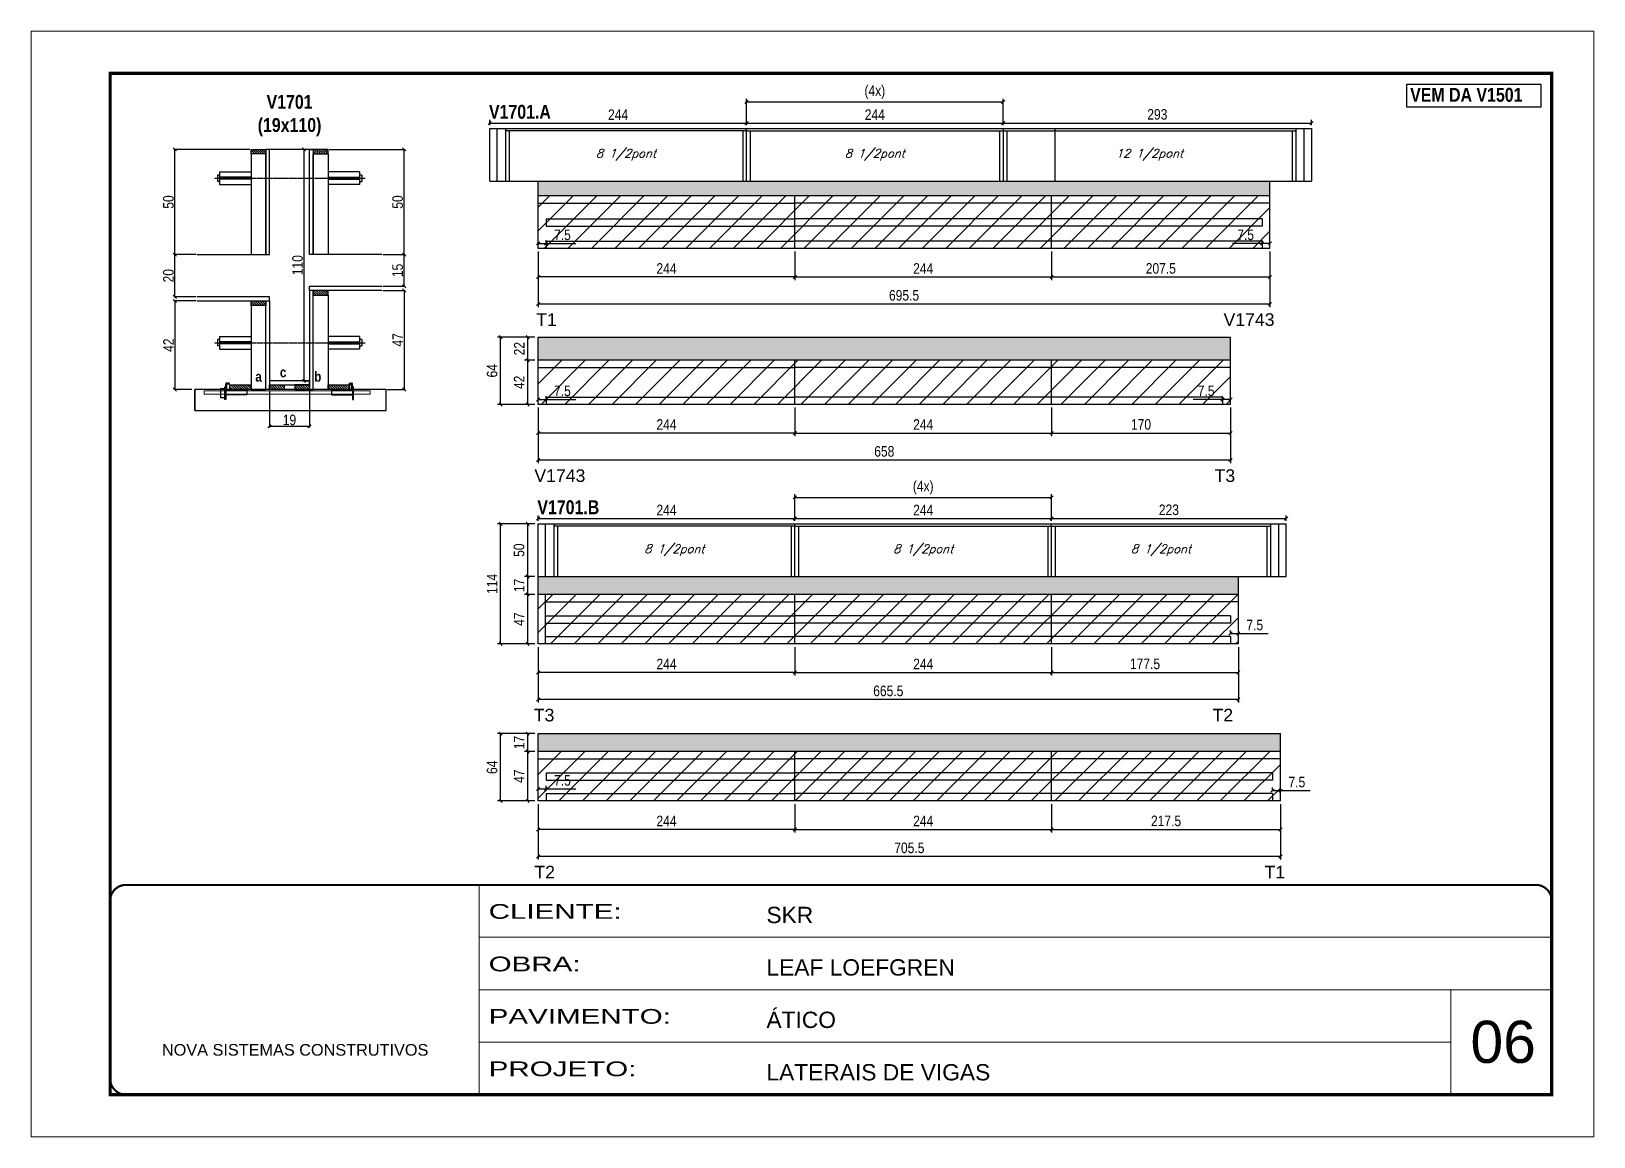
# Model space of a CAD drawing. Extents: x 3309 to 10008, y -2522 to 14608.
# Drawn here: x 4908 to 6393, y 12409 to 13459 of the extents above; entities that cross this region are included whole.
import ezdxf

# ---------------------------------------------------------------- set-up
doc = ezdxf.new("R2010")
doc.units = 0
for name, pattern in [('CONTINUO', [0]), ('DASHED', [0.75, 0.5, -0.25]), ('HIDDEN', [0.375, 0.25, -0.125])]:
    doc.linetypes.add(name, pattern=pattern)
for name, color, linetype in [('5', 5, 'Continuous'), ('barrote', 251, 'Continuous'), ('COTA', 241, 'Continuous'), ('detalhes', 4, 'Continuous'), ('NOMENCLATURA', 7, 'Continuous'), ('Painéis', 200, 'Continuous'), ('presilha', 1, 'Continuous'), ('SARR_2.2x10', 60, 'Continuous'), ('SARR_2.2x7', 40, 'Continuous'), ('SARR_3.5x7', 81, 'Continuous'), ('TENSOR', 3, 'Continuous'), ('texto', 7, 'Continuous')]:
    doc.layers.add(name, color=color, linetype=linetype)
for name, color, linetype, lineweight in [('CARIMBO', 255, 'Continuous', 9), ('CONCRETO', 251, 'Continuous', 25), ('Folhas', 255, 'Continuous', 9), ('Hachura', 251, 'Continuous', 9), ('SARRAFO DE PRESSAO', 251, 'DASHED', 9), ('SCO-___-LAJ', 2, 'Continuous', 0)]:
    doc.layers.add(name, color=color, linetype=linetype, lineweight=lineweight)
doc.styles.add('ARIAL', font='arial.ttf')
doc.styles.add('COTA TECNICA', font='techl___.ttf', dxfattribs={"height": 10})
doc.styles.add('COTA TECNICA 2X', font='techl___.ttf', dxfattribs={"height": 10})
doc.styles.add('Romans', font='romans.shx')
doc.styles.get("Standard").update_dxf_attribs({"font": 'arial.ttf'})
doc.styles.add('TECNICA', font='techb___.ttf', dxfattribs={"height": 10})
doc.styles.add('Tecnologia', font='')
doc.styles.get('Tecnologia').set_extended_font_data('Forgotten Futurist')
doc.dimstyles.new('PAINEL', dxfattribs={"dimtxt": 10, "dimasz": 3, "dimexe": 3, "dimexo": 3, "dimgap": 3, "dimtad": 1, "dimdec": 1, "dimzin": 12, "dimdsep": 46, "dimtxsty": 'COTA TECNICA', "dimblk1": 'OBLIQUE', "dimblk2": 'OBLIQUE', "dimsah": 1, "dimcen": 0.9, "dimclrd": 4, "dimclre": 4, "dimclrt": 240, "dimadec": 1, "dimazin": 3, "dimtfac": 1, "dimtdec": 1, "dimtmove": 0, "dimatfit": 3, "dimfxl": 1, "dimtolj": 1, "dimtzin": 12, "dimarcsym": 0})
doc.dimstyles.new('SECAO', dxfattribs={"dimscale": 0.333333, "dimtxt": 5, "dimasz": 9, "dimexe": 3, "dimexo": 3, "dimgap": 3, "dimtad": 1, "dimdec": 1, "dimlfac": 0.5, "dimzin": 12, "dimdsep": 46, "dimtxsty": 'COTA TECNICA 2X', "dimblk1": 'OBLIQUE', "dimblk2": 'OBLIQUE', "dimsah": 1, "dimcen": 0.9, "dimclrd": 4, "dimclre": 4, "dimclrt": 240, "dimadec": 1, "dimazin": 3, "dimtfac": 1, "dimtdec": 1, "dimtmove": 0, "dimatfit": 3, "dimfxl": 1, "dimtolj": 1, "dimtzin": 12, "dimarcsym": 0})
pattern_1 = [(135, (38369.876, -110393.0338), (-1.122532015, -1.122532015), [])]
pattern_2 = [(135, (38284.276, -110169.4338), (-1.122532015, -1.122532015), [])]

msp = doc.modelspace()

# ---------------------------------------------------------------- texts
at = {"layer": '5', "linetype": 'Continuous'}
for s, rotation, p in [('T1', 0.00004, (5387.81, 13179.4)), ('V1743', 0.00004, (6041.01, 13179.4)), ('V1743', 359.99996, (5386.03, 13031.2)), ('T3', 359.99996, (6032.52, 13031.2)), ('T3', 0.00004, (5385.49, 12803.77)), ('T2', 0.00004, (6030.55, 12803.77)), ('T2', 359.99996, (5386.03, 12654.61)), ('T1', 359.99996, (6080.02, 12654.61))]:
    msp.add_text(s, height=12, rotation=rotation, dxfattribs=at).set_placement(p)
at = {"layer": 'CARIMBO', "style": 'ARIAL'}
msp.add_text('06', height=40, dxfattribs=at).set_placement((6275.73, 12479.43))
at = {"layer": 'detalhes', "style": 'TECNICA'}
for s, p in [('a', (5120.86, 13126.5)), ('c', (5144.21, 13130.61)), ('b', (5176.84, 13126.49))]:
    msp.add_text(s, height=9.6, dxfattribs=at).set_placement(p)
at = {"layer": 'NOMENCLATURA', "style": 'TECNICA'}
for s, p in [('VEM DA V1501', (6218.41, 13392.33)), ('V1701.A', (5342.89, 13376.21)), ('V1701.B', (5388.89, 13000.58))]:
    msp.add_text(s, height=13.2, dxfattribs=at).set_placement(p)
at = {"layer": 'NOMENCLATURA', "insert": (5153.37, 13398.83), "char_height": 13.2, "attachment_point": 2, "style": 'TECNICA'}
msp.add_mtext_dynamic_manual_height_columns('V1701\\P(19x110)', width=300.2766, gutter_width=1, heights=[0], dxfattribs=at)
at = {"layer": 'texto', "color": 2, "char_height": 8, "attachment_point": 5, "style": 'Romans'}
for s, insert in [('{\\Q19;\\C256;8 1/2pont}', (5473.1, 13342.02)), ('{\\Q19;\\C256;8 1/2pont}', (5709.6, 13342.02)), ('{\\Q19;\\C256;12 1/2pont}', (5970.6, 13342.02)), ('{\\Q19;\\C256;8 1/2pont}', (5519.1, 12966.39)), ('{\\Q19;\\C256;8 1/2pont}', (5755.6, 12966.39)), ('{\\Q19;\\C256;8 1/2pont}', (5981.6, 12966.39))]:
    msp.add_mtext(s, dxfattribs=dict(at, insert=insert))

# ---------------------------------------------------------------- blocks, each defined once
blk = doc.blocks.new('9999999999')
at = {"color": 30, "linetype": 'CONTINUO'}
for p, q in [((98564.6, 34230.2), (98564.6, 34429.4)), ((98564.6, 34379.6), (99584, 34379.6)), ((98564.6, 34329.8), (99488, 34329.8)), ((99584, 34329.8), (99488, 34329.8)), ((99488, 34329.8), (99488, 34230.2)), ((98564.6, 34280), (99488, 34280))]:
    blk.add_line(p, q, dxfattribs=at)
at = {"color": 30, "linetype": 'CONTINUO', "const_width": 2}
blk.add_lwpolyline([(99584, 34230.2), (99584, 34414.4, 0.414214), (99569, 34429.4), (98229, 34429.4, 0.414214), (98214, 34414.4), (98214, 34245.2, 0.414214), (98229, 34230.2), (99584, 34230.2)], format="xyb", dxfattribs=at)
at = {"layer": 'Folhas'}
blk.add_lwpolyline([(98139, 34190.2), (99624, 34190.2), (99624, 35240.2), (98139, 35240.2)], close=True, dxfattribs=at)
at = {"layer": 'Folhas', "color": 30, "const_width": 3}
blk.add_lwpolyline([(98214, 34230.2), (99584, 34230.2), (99584, 35200.2), (98214, 35200.2)], close=True, dxfattribs=at)
at = {"color": 7, "linetype": 'Continuous', "ltscale": 5, "style": 'ARIAL'}
for s, height, p in [('SKR', 15.48, (98837.7, 34393.1)), ('LEAF LOEFGREN', 15.483, (98837.7, 34343.3)), ('ÁTICO', 15.48, (98837.7, 34293.5)), ('NOVA SISTEMAS CONSTRUTIVOS', 11.059, (98263.2, 34267.2)), ('LATERAIS DE VIGAS', 15.483, (98837.7, 34243.7))]:
    blk.add_text(s, height=height, dxfattribs=at).set_placement(p)
at = {"layer": 'Folhas', "color": 7, "style": 'Tecnologia', "width": 1.5}
for s, p in [('CLIENTE:', (98573.7, 34397.2)), ('OBRA:', (98573.7, 34347.3)), ('PAVIMENTO:', (98573.7, 34297.5)), ('PROJETO:', (98573.7, 34247.7))]:
    blk.add_text(s, height=14, dxfattribs=at).set_placement(p)
blk = doc.blocks.new('_Oblique')
at = {"color": 0, "linetype": 'ByBlock', "lineweight": -2}
blk.add_line((-0.5, -0.5), (0.5, 0.5), dxfattribs=at)
blk = doc.blocks.new('*D34')
at = {"layer": 'COTA', "color": 4, "linetype": 'ByBlock', "lineweight": -2, "transparency": 16777216}
for p, q in [((5389.6, 13250), (5389.6, 13222.9)), ((5633.6, 13250), (5633.6, 13222.9)), ((5633.6, 13225.9), (5389.6, 13225.9))]:
    blk.add_line(p, q, dxfattribs=at)
at = {"layer": 'Defpoints', "color": 0, "linetype": 'ByBlock', "transparency": 16777216}
for p in [(5389.6, 13253), (5633.6, 13253), (5389.6, 13225.9)]:
    blk.add_point(p, dxfattribs=at)
at = {"layer": 'COTA', "color": 4, "linetype": 'ByBlock', "lineweight": -2, "transparency": 16777216, "xscale": 3, "yscale": 3, "zscale": 3, "rotation": 180}
blk.add_blockref('_Oblique', (5389.6, 13225.9), dxfattribs=at)
at = {"layer": 'COTA', "color": 4, "linetype": 'ByBlock', "lineweight": -2, "transparency": 16777216, "xscale": 3, "yscale": 3, "zscale": 3}
blk.add_blockref('_Oblique', (5633.6, 13225.9), dxfattribs=at)
at = {"layer": 'COTA', "color": 240, "linetype": 'ByBlock', "transparency": 16777216, "insert": (5511.6, 13234), "char_height": 10, "attachment_point": 5, "style": 'COTA TECNICA'}
blk.add_mtext('\\A1;244', dxfattribs=at)
blk = doc.blocks.new('*D35')
at = {"layer": 'COTA', "color": 4, "lineweight": -2, "transparency": 16777216}
for p, q in [((5633.6, 13250), (5633.6, 13222.9)), ((5877.6, 13250), (5877.6, 13222.9)), ((5633.6, 13225.9), (5877.6, 13225.9))]:
    blk.add_line(p, q, dxfattribs=at)
at = {"layer": 'Defpoints', "color": 0, "transparency": 16777216}
for p in [(5633.6, 13253, 0), (5877.6, 13253, 0), (5877.6, 13225.9)]:
    blk.add_point(p, dxfattribs=at)
at = {"layer": 'COTA', "color": 4, "lineweight": -2, "transparency": 16777216, "xscale": 3, "yscale": 3, "zscale": 3, "rotation": 180}
blk.add_blockref('_Oblique', (5633.6, 13225.9), dxfattribs=at)
at = {"layer": 'COTA', "color": 4, "lineweight": -2, "transparency": 16777216, "xscale": 3, "yscale": 3, "zscale": 3}
blk.add_blockref('_Oblique', (5877.6, 13225.9), dxfattribs=at)
at = {"layer": 'COTA', "color": 240, "transparency": 16777216, "insert": (5755.6, 13234), "char_height": 10, "attachment_point": 5, "style": 'COTA TECNICA'}
blk.add_mtext('\\A1;244', dxfattribs=at)
blk = doc.blocks.new('*D36')
at = {"layer": 'COTA', "color": 4, "lineweight": -2, "transparency": 16777216}
for p, q in [((5877.6, 13250), (5877.6, 13222.9)), ((6085.1, 13250), (6085.1, 13222.9)), ((5877.6, 13225.9), (6085.1, 13225.9))]:
    blk.add_line(p, q, dxfattribs=at)
at = {"layer": 'Defpoints', "color": 0, "transparency": 16777216}
for p in [(5877.6, 13253, 0), (6085.1, 13253, 0), (6085.1, 13225.9)]:
    blk.add_point(p, dxfattribs=at)
at = {"layer": 'COTA', "color": 4, "lineweight": -2, "transparency": 16777216, "xscale": 3, "yscale": 3, "zscale": 3, "rotation": 180}
blk.add_blockref('_Oblique', (5877.6, 13225.9), dxfattribs=at)
at = {"layer": 'COTA', "color": 4, "lineweight": -2, "transparency": 16777216, "xscale": 3, "yscale": 3, "zscale": 3}
blk.add_blockref('_Oblique', (6085.1, 13225.9), dxfattribs=at)
at = {"layer": 'COTA', "color": 240, "transparency": 16777216, "insert": (5981.4, 13234), "char_height": 10, "attachment_point": 5, "style": 'COTA TECNICA'}
blk.add_mtext('\\A1;207.5', dxfattribs=at)
blk = doc.blocks.new('*D37')
at = {"layer": 'COTA', "color": 4, "lineweight": -2, "transparency": 16777216}
for p, q in [((5389.6, 13250), (5389.6, 13197.2)), ((6085.1, 13250), (6085.1, 13197.2)), ((6085.1, 13200.2), (5389.6, 13200.2))]:
    blk.add_line(p, q, dxfattribs=at)
at = {"layer": 'Defpoints', "color": 0, "transparency": 16777216}
for p in [(5389.6, 13253, 0), (6085.1, 13253, 0), (5389.6, 13200.2)]:
    blk.add_point(p, dxfattribs=at)
at = {"layer": 'COTA', "color": 4, "lineweight": -2, "transparency": 16777216, "xscale": 3, "yscale": 3, "zscale": 3, "rotation": 180}
blk.add_blockref('_Oblique', (5389.6, 13200.2), dxfattribs=at)
at = {"layer": 'COTA', "color": 4, "lineweight": -2, "transparency": 16777216, "xscale": 3, "yscale": 3, "zscale": 3}
blk.add_blockref('_Oblique', (6085.1, 13200.2), dxfattribs=at)
at = {"layer": 'COTA', "color": 240, "transparency": 16777216, "insert": (5737.4, 13208.4), "char_height": 10, "attachment_point": 5, "style": 'COTA TECNICA'}
blk.add_mtext('\\A1;695.5', dxfattribs=at)
blk = doc.blocks.new('*D41')
at = {"layer": 'COTA', "color": 4, "lineweight": -2, "transparency": 16777216}
for p, q in [((5389.6, 13256), (5389.6, 13260.8)), ((5389.6, 13257.8), (5397.1, 13257.8)), ((5397.1, 13256), (5397.1, 13260.8)), ((5397.1, 13257.8), (5425.3, 13257.8))]:
    blk.add_line(p, q, dxfattribs=at)
at = {"layer": 'Defpoints', "color": 0, "transparency": 16777216}
for p in [(5389.6, 13253), (5397.1, 13257.8), (5397.1, 13253)]:
    blk.add_point(p, dxfattribs=at)
at = {"layer": 'COTA', "color": 4, "lineweight": -2, "transparency": 16777216, "xscale": 3, "yscale": 3, "zscale": 3, "rotation": 180}
blk.add_blockref('_Oblique', (5389.6, 13257.8), dxfattribs=at)
at = {"layer": 'COTA', "color": 4, "lineweight": -2, "transparency": 16777216, "xscale": 3, "yscale": 3, "zscale": 3}
blk.add_blockref('_Oblique', (5397.1, 13257.8), dxfattribs=at)
at = {"layer": 'COTA', "color": 240, "transparency": 16777216, "insert": (5412.7, 13265.9), "char_height": 10, "attachment_point": 5, "style": 'COTA TECNICA'}
blk.add_mtext('\\A1;7.5', dxfattribs=at)
blk = doc.blocks.new('*D42')
at = {"layer": 'COTA', "color": 4, "lineweight": -2, "transparency": 16777216}
for p, q in [((6077.6, 13257.8), (6049.5, 13257.8)), ((6077.6, 13256), (6077.6, 13260.8)), ((6085.1, 13257.8), (6077.6, 13257.8)), ((6085.1, 13256), (6085.1, 13260.8))]:
    blk.add_line(p, q, dxfattribs=at)
at = {"layer": 'Defpoints', "color": 0, "transparency": 16777216}
for p in [(6077.6, 13257.8), (6077.6, 13253), (6085.1, 13253)]:
    blk.add_point(p, dxfattribs=at)
at = {"layer": 'COTA', "color": 4, "lineweight": -2, "transparency": 16777216, "xscale": 3, "yscale": 3, "zscale": 3, "rotation": 180}
blk.add_blockref('_Oblique', (6077.6, 13257.8), dxfattribs=at)
at = {"layer": 'COTA', "color": 4, "lineweight": -2, "transparency": 16777216, "xscale": 3, "yscale": 3, "zscale": 3}
blk.add_blockref('_Oblique', (6085.1, 13257.8), dxfattribs=at)
at = {"layer": 'COTA', "color": 240, "transparency": 16777216, "insert": (6062, 13265.9), "char_height": 10, "attachment_point": 5, "style": 'COTA TECNICA'}
blk.add_mtext('\\A1;7.5', dxfattribs=at)
blk = doc.blocks.new('*D43')
at = {"layer": 'COTA', "color": 4, "linetype": 'ByBlock', "lineweight": -2, "transparency": 16777216}
for p, q in [((5389.6, 13101.8), (5389.6, 13074.7)), ((5633.6, 13101.8), (5633.6, 13074.7)), ((5633.6, 13077.7), (5389.6, 13077.7))]:
    blk.add_line(p, q, dxfattribs=at)
at = {"layer": 'Defpoints', "color": 0, "linetype": 'ByBlock', "transparency": 16777216}
for p in [(5389.6, 13104.8), (5633.6, 13104.8), (5389.6, 13077.7)]:
    blk.add_point(p, dxfattribs=at)
at = {"layer": 'COTA', "color": 4, "linetype": 'ByBlock', "lineweight": -2, "transparency": 16777216, "xscale": 3, "yscale": 3, "zscale": 3, "rotation": 180}
blk.add_blockref('_Oblique', (5389.6, 13077.7), dxfattribs=at)
at = {"layer": 'COTA', "color": 4, "linetype": 'ByBlock', "lineweight": -2, "transparency": 16777216, "xscale": 3, "yscale": 3, "zscale": 3}
blk.add_blockref('_Oblique', (5633.6, 13077.7), dxfattribs=at)
at = {"layer": 'COTA', "color": 240, "linetype": 'ByBlock', "transparency": 16777216, "insert": (5511.6, 13085.8), "char_height": 10, "attachment_point": 5, "style": 'COTA TECNICA'}
blk.add_mtext('\\A1;244', dxfattribs=at)
blk = doc.blocks.new('*D44')
at = {"layer": 'COTA', "color": 4, "lineweight": -2, "transparency": 16777216}
for p, q in [((5633.6, 13101.8), (5633.6, 13074.7)), ((5877.6, 13101.8), (5877.6, 13074.7)), ((5633.6, 13077.7), (5877.6, 13077.7))]:
    blk.add_line(p, q, dxfattribs=at)
at = {"layer": 'Defpoints', "color": 0, "transparency": 16777216}
for p in [(5633.6, 13104.8, 0), (5877.6, 13104.8, 0), (5877.6, 13077.7)]:
    blk.add_point(p, dxfattribs=at)
at = {"layer": 'COTA', "color": 4, "lineweight": -2, "transparency": 16777216, "xscale": 3, "yscale": 3, "zscale": 3, "rotation": 180}
blk.add_blockref('_Oblique', (5633.6, 13077.7), dxfattribs=at)
at = {"layer": 'COTA', "color": 4, "lineweight": -2, "transparency": 16777216, "xscale": 3, "yscale": 3, "zscale": 3}
blk.add_blockref('_Oblique', (5877.6, 13077.7), dxfattribs=at)
at = {"layer": 'COTA', "color": 240, "transparency": 16777216, "insert": (5755.6, 13085.8), "char_height": 10, "attachment_point": 5, "style": 'COTA TECNICA'}
blk.add_mtext('\\A1;244', dxfattribs=at)
blk = doc.blocks.new('*D45')
at = {"layer": 'COTA', "color": 4, "lineweight": -2, "transparency": 16777216}
for p, q in [((5877.6, 13101.8), (5877.6, 13074.7)), ((6047.6, 13101.8), (6047.6, 13074.7)), ((5877.6, 13077.7), (6047.6, 13077.7))]:
    blk.add_line(p, q, dxfattribs=at)
at = {"layer": 'Defpoints', "color": 0, "transparency": 16777216}
for p in [(5877.6, 13104.8, 0), (6047.6, 13104.8, 0), (6047.6, 13077.7)]:
    blk.add_point(p, dxfattribs=at)
at = {"layer": 'COTA', "color": 4, "lineweight": -2, "transparency": 16777216, "xscale": 3, "yscale": 3, "zscale": 3, "rotation": 180}
blk.add_blockref('_Oblique', (5877.6, 13077.7), dxfattribs=at)
at = {"layer": 'COTA', "color": 4, "lineweight": -2, "transparency": 16777216, "xscale": 3, "yscale": 3, "zscale": 3}
blk.add_blockref('_Oblique', (6047.6, 13077.7), dxfattribs=at)
at = {"layer": 'COTA', "color": 240, "transparency": 16777216, "insert": (5962.6, 13085.8), "char_height": 10, "attachment_point": 5, "style": 'COTA TECNICA'}
blk.add_mtext('\\A1;170', dxfattribs=at)
blk = doc.blocks.new('*D47')
at = {"layer": 'COTA', "color": 4, "lineweight": -2, "transparency": 16777216}
for p, q in [((5389.6, 13101.8), (5389.6, 13049)), ((6047.6, 13101.8), (6047.6, 13049)), ((6047.6, 13052), (5389.6, 13052))]:
    blk.add_line(p, q, dxfattribs=at)
at = {"layer": 'Defpoints', "color": 0, "transparency": 16777216}
for p in [(5389.6, 13104.8, 0), (6047.6, 13104.8, 0), (5389.6, 13052)]:
    blk.add_point(p, dxfattribs=at)
at = {"layer": 'COTA', "color": 4, "lineweight": -2, "transparency": 16777216, "xscale": 3, "yscale": 3, "zscale": 3, "rotation": 180}
blk.add_blockref('_Oblique', (5389.6, 13052), dxfattribs=at)
at = {"layer": 'COTA', "color": 4, "lineweight": -2, "transparency": 16777216, "xscale": 3, "yscale": 3, "zscale": 3}
blk.add_blockref('_Oblique', (6047.6, 13052), dxfattribs=at)
at = {"layer": 'COTA', "color": 240, "transparency": 16777216, "insert": (5718.6, 13060.2), "char_height": 10, "attachment_point": 5, "style": 'COTA TECNICA'}
blk.add_mtext('\\A1;658', dxfattribs=at)
blk = doc.blocks.new('*D49')
at = {"layer": 'COTA', "color": 4, "lineweight": -2, "transparency": 16777216}
for p, q in [((5386.6, 13146.8), (5376.7, 13146.8)), ((5379.7, 13104.8), (5379.7, 13146.8)), ((5386.6, 13104.8), (5376.7, 13104.8))]:
    blk.add_line(p, q, dxfattribs=at)
at = {"layer": 'Defpoints', "color": 0, "transparency": 16777216}
for p in [(5379.7, 13146.8), (5389.6, 13146.8), (5389.6, 13104.8)]:
    blk.add_point(p, dxfattribs=at)
at = {"layer": 'COTA', "color": 4, "lineweight": -2, "transparency": 16777216, "xscale": 3, "yscale": 3, "zscale": 3}
for p, rotation in [((5379.7, 13146.8), 90), ((5379.7, 13104.8), 270)]:
    blk.add_blockref('_Oblique', p, dxfattribs=dict(at, rotation=rotation))
at = {"layer": 'COTA', "color": 240, "transparency": 16777216, "insert": (5371.6, 13125.8), "char_height": 10, "attachment_point": 5, "rotation": 90, "style": 'COTA TECNICA'}
blk.add_mtext('\\A1;42', dxfattribs=at)
blk = doc.blocks.new('*D50')
at = {"layer": 'COTA', "color": 4, "lineweight": -2, "transparency": 16777216}
for p, q in [((5386.6, 13168.8), (5376.7, 13168.8)), ((5379.7, 13146.8), (5379.7, 13168.8)), ((5386.6, 13146.8), (5376.7, 13146.8))]:
    blk.add_line(p, q, dxfattribs=at)
at = {"layer": 'Defpoints', "color": 0, "transparency": 16777216}
for p in [(5379.7, 13168.8), (5389.6, 13168.8), (5389.6, 13146.8)]:
    blk.add_point(p, dxfattribs=at)
at = {"layer": 'COTA', "color": 4, "lineweight": -2, "transparency": 16777216, "xscale": 3, "yscale": 3, "zscale": 3}
for p, rotation in [((5379.7, 13168.8), 90), ((5379.7, 13146.8), 270)]:
    blk.add_blockref('_Oblique', p, dxfattribs=dict(at, rotation=rotation))
at = {"layer": 'COTA', "color": 240, "transparency": 16777216, "insert": (5371.7, 13157.8), "char_height": 10, "attachment_point": 5, "rotation": 90, "style": 'COTA TECNICA'}
blk.add_mtext('\\A1;22', dxfattribs=at)
blk = doc.blocks.new('*D51')
at = {"layer": 'COTA', "color": 4, "lineweight": -2, "transparency": 16777216}
for p, q in [((5386.6, 13168.8), (5351, 13168.8)), ((5354, 13104.8), (5354, 13168.8)), ((5386.6, 13104.8), (5351, 13104.8))]:
    blk.add_line(p, q, dxfattribs=at)
at = {"layer": 'Defpoints', "color": 0, "transparency": 16777216}
for p in [(5354, 13168.8), (5389.6, 13168.8), (5389.6, 13104.8)]:
    blk.add_point(p, dxfattribs=at)
at = {"layer": 'COTA', "color": 4, "lineweight": -2, "transparency": 16777216, "xscale": 3, "yscale": 3, "zscale": 3}
for p, rotation in [((5354, 13168.8), 90), ((5354, 13104.8), 270)]:
    blk.add_blockref('_Oblique', p, dxfattribs=dict(at, rotation=rotation))
at = {"layer": 'COTA', "color": 240, "transparency": 16777216, "insert": (5345.9, 13136.8), "char_height": 10, "attachment_point": 5, "rotation": 90, "style": 'COTA TECNICA'}
blk.add_mtext('\\A1;64', dxfattribs=at)
blk = doc.blocks.new('*D48')
at = {"layer": 'COTA', "color": 4, "lineweight": -2, "transparency": 16777216}
for p, q in [((5389.6, 13107.8), (5389.6, 13112.6)), ((5397.1, 13107.8), (5397.1, 13112.6)), ((5389.6, 13109.6), (5397.1, 13109.6)), ((5397.1, 13109.6), (5425.3, 13109.6))]:
    blk.add_line(p, q, dxfattribs=at)
at = {"layer": 'Defpoints', "color": 0, "transparency": 16777216}
for p in [(5389.6, 13104.8), (5397.1, 13109.6), (5397.1, 13104.8)]:
    blk.add_point(p, dxfattribs=at)
at = {"layer": 'COTA', "color": 4, "lineweight": -2, "transparency": 16777216, "xscale": 3, "yscale": 3, "zscale": 3, "rotation": 180}
blk.add_blockref('_Oblique', (5389.6, 13109.6), dxfattribs=at)
at = {"layer": 'COTA', "color": 4, "lineweight": -2, "transparency": 16777216, "xscale": 3, "yscale": 3, "zscale": 3}
blk.add_blockref('_Oblique', (5397.1, 13109.6), dxfattribs=at)
at = {"layer": 'COTA', "color": 240, "transparency": 16777216, "insert": (5412.7, 13117.7), "char_height": 10, "attachment_point": 5, "style": 'COTA TECNICA'}
blk.add_mtext('\\A1;7.5', dxfattribs=at)
blk = doc.blocks.new('*D46')
at = {"layer": 'COTA', "color": 4, "lineweight": -2, "transparency": 16777216}
for p, q in [((6040.1, 13107.8), (6040.1, 13112.6)), ((6047.6, 13107.8), (6047.6, 13112.6)), ((6040.1, 13109.6), (6012, 13109.6)), ((6047.6, 13109.6), (6040.1, 13109.6))]:
    blk.add_line(p, q, dxfattribs=at)
at = {"layer": 'Defpoints', "color": 0, "transparency": 16777216}
for p in [(6040.1, 13109.6), (6040.1, 13104.8), (6047.6, 13104.8)]:
    blk.add_point(p, dxfattribs=at)
at = {"layer": 'COTA', "color": 4, "lineweight": -2, "transparency": 16777216, "xscale": 3, "yscale": 3, "zscale": 3, "rotation": 180}
blk.add_blockref('_Oblique', (6040.1, 13109.6), dxfattribs=at)
at = {"layer": 'COTA', "color": 4, "lineweight": -2, "transparency": 16777216, "xscale": 3, "yscale": 3, "zscale": 3}
blk.add_blockref('_Oblique', (6047.6, 13109.6), dxfattribs=at)
at = {"layer": 'COTA', "color": 240, "transparency": 16777216, "insert": (6024.5, 13117.7), "char_height": 10, "attachment_point": 5, "style": 'COTA TECNICA'}
blk.add_mtext('\\A1;7.5', dxfattribs=at)
blk = doc.blocks.new('*D52')
at = {"layer": 'COTA', "color": 4, "linetype": 'ByBlock', "lineweight": -2, "transparency": 16777216}
for p, q in [((5389.6, 12874.4), (5389.6, 12847.3)), ((5633.6, 12874.4), (5633.6, 12847.3)), ((5633.6, 12850.3), (5389.6, 12850.3))]:
    blk.add_line(p, q, dxfattribs=at)
at = {"layer": 'Defpoints', "color": 0, "linetype": 'ByBlock', "transparency": 16777216}
for p in [(5389.6, 12877.4), (5633.6, 12877.4), (5389.6, 12850.3)]:
    blk.add_point(p, dxfattribs=at)
at = {"layer": 'COTA', "color": 4, "linetype": 'ByBlock', "lineweight": -2, "transparency": 16777216, "xscale": 3, "yscale": 3, "zscale": 3, "rotation": 180}
blk.add_blockref('_Oblique', (5389.6, 12850.3), dxfattribs=at)
at = {"layer": 'COTA', "color": 4, "linetype": 'ByBlock', "lineweight": -2, "transparency": 16777216, "xscale": 3, "yscale": 3, "zscale": 3}
blk.add_blockref('_Oblique', (5633.6, 12850.3), dxfattribs=at)
at = {"layer": 'COTA', "color": 240, "linetype": 'ByBlock', "transparency": 16777216, "insert": (5511.6, 12858.3), "char_height": 10, "attachment_point": 5, "style": 'COTA TECNICA'}
blk.add_mtext('\\A1;244', dxfattribs=at)
blk = doc.blocks.new('*D53')
at = {"layer": 'COTA', "color": 4, "lineweight": -2, "transparency": 16777216}
for p, q in [((5633.6, 12874.4), (5633.6, 12847.3)), ((5877.6, 12874.4), (5877.6, 12847.3)), ((5633.6, 12850.3), (5877.6, 12850.3))]:
    blk.add_line(p, q, dxfattribs=at)
at = {"layer": 'Defpoints', "color": 0, "transparency": 16777216}
for p in [(5633.6, 12877.4, 0), (5877.6, 12877.4, 0), (5877.6, 12850.3)]:
    blk.add_point(p, dxfattribs=at)
at = {"layer": 'COTA', "color": 4, "lineweight": -2, "transparency": 16777216, "xscale": 3, "yscale": 3, "zscale": 3, "rotation": 180}
blk.add_blockref('_Oblique', (5633.6, 12850.3), dxfattribs=at)
at = {"layer": 'COTA', "color": 4, "lineweight": -2, "transparency": 16777216, "xscale": 3, "yscale": 3, "zscale": 3}
blk.add_blockref('_Oblique', (5877.6, 12850.3), dxfattribs=at)
at = {"layer": 'COTA', "color": 240, "transparency": 16777216, "insert": (5755.6, 12858.3), "char_height": 10, "attachment_point": 5, "style": 'COTA TECNICA'}
blk.add_mtext('\\A1;244', dxfattribs=at)
blk = doc.blocks.new('*D54')
at = {"layer": 'COTA', "color": 4, "lineweight": -2, "transparency": 16777216}
for p, q in [((5877.6, 12874.4), (5877.6, 12847.3)), ((6055.1, 12874.4), (6055.1, 12847.3)), ((5877.6, 12850.3), (6055.1, 12850.3))]:
    blk.add_line(p, q, dxfattribs=at)
at = {"layer": 'Defpoints', "color": 0, "transparency": 16777216}
for p in [(5877.6, 12877.4, 0), (6055.1, 12877.4, 0), (6055.1, 12850.3)]:
    blk.add_point(p, dxfattribs=at)
at = {"layer": 'COTA', "color": 4, "lineweight": -2, "transparency": 16777216, "xscale": 3, "yscale": 3, "zscale": 3, "rotation": 180}
blk.add_blockref('_Oblique', (5877.6, 12850.3), dxfattribs=at)
at = {"layer": 'COTA', "color": 4, "lineweight": -2, "transparency": 16777216, "xscale": 3, "yscale": 3, "zscale": 3}
blk.add_blockref('_Oblique', (6055.1, 12850.3), dxfattribs=at)
at = {"layer": 'COTA', "color": 240, "transparency": 16777216, "insert": (5966.4, 12858.4), "char_height": 10, "attachment_point": 5, "style": 'COTA TECNICA'}
blk.add_mtext('\\A1;177.5', dxfattribs=at)
blk = doc.blocks.new('*D55')
at = {"layer": 'COTA', "color": 4, "lineweight": -2, "transparency": 16777216}
for p, q in [((5389.6, 12874.4), (5389.6, 12821.6)), ((6055.1, 12874.4), (6055.1, 12821.6)), ((6055.1, 12824.6), (5389.6, 12824.6))]:
    blk.add_line(p, q, dxfattribs=at)
at = {"layer": 'Defpoints', "color": 0, "transparency": 16777216}
for p in [(5389.6, 12877.4, 0), (6055.1, 12877.4, 0), (5389.6, 12824.6)]:
    blk.add_point(p, dxfattribs=at)
at = {"layer": 'COTA', "color": 4, "lineweight": -2, "transparency": 16777216, "xscale": 3, "yscale": 3, "zscale": 3, "rotation": 180}
blk.add_blockref('_Oblique', (5389.6, 12824.6), dxfattribs=at)
at = {"layer": 'COTA', "color": 4, "lineweight": -2, "transparency": 16777216, "xscale": 3, "yscale": 3, "zscale": 3}
blk.add_blockref('_Oblique', (6055.1, 12824.6), dxfattribs=at)
at = {"layer": 'COTA', "color": 240, "transparency": 16777216, "insert": (5722.4, 12832.7), "char_height": 10, "attachment_point": 5, "style": 'COTA TECNICA'}
blk.add_mtext('\\A1;665.5', dxfattribs=at)
blk = doc.blocks.new('*D56')
at = {"layer": 'COTA', "color": 4, "lineweight": -2, "transparency": 16777216}
for p, q in [((5386.6, 12924.4), (5376.7, 12924.4)), ((5379.7, 12877.4), (5379.7, 12924.4)), ((5386.6, 12877.4), (5376.7, 12877.4))]:
    blk.add_line(p, q, dxfattribs=at)
at = {"layer": 'Defpoints', "color": 0, "transparency": 16777216}
for p in [(5379.7, 12924.4), (5389.6, 12924.4), (5389.6, 12877.4)]:
    blk.add_point(p, dxfattribs=at)
at = {"layer": 'COTA', "color": 4, "lineweight": -2, "transparency": 16777216, "xscale": 3, "yscale": 3, "zscale": 3}
for p, rotation in [((5379.7, 12924.4), 90), ((5379.7, 12877.4), 270)]:
    blk.add_blockref('_Oblique', p, dxfattribs=dict(at, rotation=rotation))
at = {"layer": 'COTA', "color": 240, "transparency": 16777216, "insert": (5371.6, 12900.9), "char_height": 10, "attachment_point": 5, "rotation": 90, "style": 'COTA TECNICA'}
blk.add_mtext('\\A1;47', dxfattribs=at)
blk = doc.blocks.new('*D57')
at = {"layer": 'COTA', "color": 4, "lineweight": -2, "transparency": 16777216}
for p, q in [((5386.6, 12941.4), (5376.7, 12941.4)), ((5379.7, 12924.4), (5379.7, 12941.4)), ((5386.6, 12924.4), (5376.7, 12924.4))]:
    blk.add_line(p, q, dxfattribs=at)
at = {"layer": 'Defpoints', "color": 0, "transparency": 16777216}
for p in [(5379.7, 12941.4), (5389.6, 12941.4), (5389.6, 12924.4)]:
    blk.add_point(p, dxfattribs=at)
at = {"layer": 'COTA', "color": 4, "lineweight": -2, "transparency": 16777216, "xscale": 3, "yscale": 3, "zscale": 3}
for p, rotation in [((5379.7, 12941.4), 90), ((5379.7, 12924.4), 270)]:
    blk.add_blockref('_Oblique', p, dxfattribs=dict(at, rotation=rotation))
at = {"layer": 'COTA', "color": 240, "transparency": 16777216, "insert": (5371.6, 12932.9), "char_height": 10, "attachment_point": 5, "rotation": 90, "style": 'COTA TECNICA'}
blk.add_mtext('\\A1;17', dxfattribs=at)
blk = doc.blocks.new('*D58')
at = {"layer": 'COTA', "color": 4, "lineweight": -2, "transparency": 16777216}
for p, q in [((5386.6, 12991.4), (5351, 12991.4)), ((5354, 12877.4), (5354, 12991.4)), ((5386.6, 12877.4), (5351, 12877.4))]:
    blk.add_line(p, q, dxfattribs=at)
at = {"layer": 'Defpoints', "color": 0, "transparency": 16777216}
for p in [(5354, 12991.4), (5389.6, 12991.4), (5389.6, 12877.4)]:
    blk.add_point(p, dxfattribs=at)
at = {"layer": 'COTA', "color": 4, "lineweight": -2, "transparency": 16777216, "xscale": 3, "yscale": 3, "zscale": 3}
for p, rotation in [((5354, 12991.4), 90), ((5354, 12877.4), 270)]:
    blk.add_blockref('_Oblique', p, dxfattribs=dict(at, rotation=rotation))
at = {"layer": 'COTA', "color": 240, "transparency": 16777216, "insert": (5345.9, 12934.4), "char_height": 10, "attachment_point": 5, "rotation": 90, "style": 'COTA TECNICA'}
blk.add_mtext('\\A1;114', dxfattribs=at)
blk = doc.blocks.new('*D59')
at = {"layer": 'COTA', "color": 4, "linetype": 'ByBlock', "lineweight": -2, "transparency": 16777216}
for p, q in [((5389.6, 12725.2), (5389.6, 12698.1)), ((5633.6, 12725.2), (5633.6, 12698.1)), ((5633.6, 12701.1), (5389.6, 12701.1))]:
    blk.add_line(p, q, dxfattribs=at)
at = {"layer": 'Defpoints', "color": 0, "linetype": 'ByBlock', "transparency": 16777216}
for p in [(5389.6, 12728.2), (5633.6, 12728.2), (5389.6, 12701.1)]:
    blk.add_point(p, dxfattribs=at)
at = {"layer": 'COTA', "color": 4, "linetype": 'ByBlock', "lineweight": -2, "transparency": 16777216, "xscale": 3, "yscale": 3, "zscale": 3, "rotation": 180}
blk.add_blockref('_Oblique', (5389.6, 12701.1), dxfattribs=at)
at = {"layer": 'COTA', "color": 4, "linetype": 'ByBlock', "lineweight": -2, "transparency": 16777216, "xscale": 3, "yscale": 3, "zscale": 3}
blk.add_blockref('_Oblique', (5633.6, 12701.1), dxfattribs=at)
at = {"layer": 'COTA', "color": 240, "linetype": 'ByBlock', "transparency": 16777216, "insert": (5511.6, 12709.2), "char_height": 10, "attachment_point": 5, "style": 'COTA TECNICA'}
blk.add_mtext('\\A1;244', dxfattribs=at)
blk = doc.blocks.new('*D60')
at = {"layer": 'COTA', "color": 4, "lineweight": -2, "transparency": 16777216}
for p, q in [((5633.6, 12725.2), (5633.6, 12698.1)), ((5877.6, 12725.2), (5877.6, 12698.1)), ((5633.6, 12701.1), (5877.6, 12701.1))]:
    blk.add_line(p, q, dxfattribs=at)
at = {"layer": 'Defpoints', "color": 0, "transparency": 16777216}
for p in [(5633.6, 12728.2, 0), (5877.6, 12728.2, 0), (5877.6, 12701.1)]:
    blk.add_point(p, dxfattribs=at)
at = {"layer": 'COTA', "color": 4, "lineweight": -2, "transparency": 16777216, "xscale": 3, "yscale": 3, "zscale": 3, "rotation": 180}
blk.add_blockref('_Oblique', (5633.6, 12701.1), dxfattribs=at)
at = {"layer": 'COTA', "color": 4, "lineweight": -2, "transparency": 16777216, "xscale": 3, "yscale": 3, "zscale": 3}
blk.add_blockref('_Oblique', (5877.6, 12701.1), dxfattribs=at)
at = {"layer": 'COTA', "color": 240, "transparency": 16777216, "insert": (5755.6, 12709.2), "char_height": 10, "attachment_point": 5, "style": 'COTA TECNICA'}
blk.add_mtext('\\A1;244', dxfattribs=at)
blk = doc.blocks.new('*D61')
at = {"layer": 'COTA', "color": 4, "lineweight": -2, "transparency": 16777216}
for p, q in [((5877.6, 12725.2), (5877.6, 12698.1)), ((6095.1, 12725.2), (6095.1, 12698.1)), ((5877.6, 12701.1), (6095.1, 12701.1))]:
    blk.add_line(p, q, dxfattribs=at)
at = {"layer": 'Defpoints', "color": 0, "transparency": 16777216}
for p in [(5877.6, 12728.2, 0), (6095.1, 12728.2, 0), (6095.1, 12701.1)]:
    blk.add_point(p, dxfattribs=at)
at = {"layer": 'COTA', "color": 4, "lineweight": -2, "transparency": 16777216, "xscale": 3, "yscale": 3, "zscale": 3, "rotation": 180}
blk.add_blockref('_Oblique', (5877.6, 12701.1), dxfattribs=at)
at = {"layer": 'COTA', "color": 4, "lineweight": -2, "transparency": 16777216, "xscale": 3, "yscale": 3, "zscale": 3}
blk.add_blockref('_Oblique', (6095.1, 12701.1), dxfattribs=at)
at = {"layer": 'COTA', "color": 240, "transparency": 16777216, "insert": (5986.4, 12709.2), "char_height": 10, "attachment_point": 5, "style": 'COTA TECNICA'}
blk.add_mtext('\\A1;217.5', dxfattribs=at)
blk = doc.blocks.new('*D62')
at = {"layer": 'COTA', "color": 4, "lineweight": -2, "transparency": 16777216}
for p, q in [((5389.6, 12725.2), (5389.6, 12672.5)), ((6095.1, 12725.2), (6095.1, 12672.5)), ((6095.1, 12675.5), (5389.6, 12675.5))]:
    blk.add_line(p, q, dxfattribs=at)
at = {"layer": 'Defpoints', "color": 0, "transparency": 16777216}
for p in [(5389.6, 12728.2, 0), (6095.1, 12728.2, 0), (5389.6, 12675.5)]:
    blk.add_point(p, dxfattribs=at)
at = {"layer": 'COTA', "color": 4, "lineweight": -2, "transparency": 16777216, "xscale": 3, "yscale": 3, "zscale": 3, "rotation": 180}
blk.add_blockref('_Oblique', (5389.6, 12675.5), dxfattribs=at)
at = {"layer": 'COTA', "color": 4, "lineweight": -2, "transparency": 16777216, "xscale": 3, "yscale": 3, "zscale": 3}
blk.add_blockref('_Oblique', (6095.1, 12675.5), dxfattribs=at)
at = {"layer": 'COTA', "color": 240, "transparency": 16777216, "insert": (5742.4, 12683.6), "char_height": 10, "attachment_point": 5, "style": 'COTA TECNICA'}
blk.add_mtext('\\A1;705.5', dxfattribs=at)
blk = doc.blocks.new('*D63')
at = {"layer": 'COTA', "color": 4, "lineweight": -2, "transparency": 16777216}
for p, q in [((5386.6, 12775.2), (5376.7, 12775.2)), ((5379.7, 12728.2), (5379.7, 12775.2)), ((5386.6, 12728.2), (5376.7, 12728.2))]:
    blk.add_line(p, q, dxfattribs=at)
at = {"layer": 'Defpoints', "color": 0, "transparency": 16777216}
for p in [(5379.7, 12775.2), (5389.6, 12775.2), (5389.6, 12728.2)]:
    blk.add_point(p, dxfattribs=at)
at = {"layer": 'COTA', "color": 4, "lineweight": -2, "transparency": 16777216, "xscale": 3, "yscale": 3, "zscale": 3}
for p, rotation in [((5379.7, 12775.2), 90), ((5379.7, 12728.2), 270)]:
    blk.add_blockref('_Oblique', p, dxfattribs=dict(at, rotation=rotation))
at = {"layer": 'COTA', "color": 240, "transparency": 16777216, "insert": (5371.6, 12751.7), "char_height": 10, "attachment_point": 5, "rotation": 90, "style": 'COTA TECNICA'}
blk.add_mtext('\\A1;47', dxfattribs=at)
blk = doc.blocks.new('*D64')
at = {"layer": 'COTA', "color": 4, "lineweight": -2, "transparency": 16777216}
for p, q in [((5386.6, 12792.2), (5376.7, 12792.2)), ((5379.7, 12775.2), (5379.7, 12792.2)), ((5386.6, 12775.2), (5376.7, 12775.2))]:
    blk.add_line(p, q, dxfattribs=at)
at = {"layer": 'Defpoints', "color": 0, "transparency": 16777216}
for p in [(5379.7, 12792.2), (5389.6, 12792.2), (5389.6, 12775.2)]:
    blk.add_point(p, dxfattribs=at)
at = {"layer": 'COTA', "color": 4, "lineweight": -2, "transparency": 16777216, "xscale": 3, "yscale": 3, "zscale": 3}
for p, rotation in [((5379.7, 12792.2), 90), ((5379.7, 12775.2), 270)]:
    blk.add_blockref('_Oblique', p, dxfattribs=dict(at, rotation=rotation))
at = {"layer": 'COTA', "color": 240, "transparency": 16777216, "insert": (5371.6, 12783.7), "char_height": 10, "attachment_point": 5, "rotation": 90, "style": 'COTA TECNICA'}
blk.add_mtext('\\A1;17', dxfattribs=at)
blk = doc.blocks.new('*D65')
at = {"layer": 'COTA', "color": 4, "lineweight": -2, "transparency": 16777216}
for p, q in [((5386.6, 12792.2), (5351, 12792.2)), ((5354, 12728.2), (5354, 12792.2)), ((5386.6, 12728.2), (5351, 12728.2))]:
    blk.add_line(p, q, dxfattribs=at)
at = {"layer": 'Defpoints', "color": 0, "transparency": 16777216}
for p in [(5354, 12792.2), (5389.6, 12792.2), (5389.6, 12728.2)]:
    blk.add_point(p, dxfattribs=at)
at = {"layer": 'COTA', "color": 4, "lineweight": -2, "transparency": 16777216, "xscale": 3, "yscale": 3, "zscale": 3}
for p, rotation in [((5354, 12792.2), 90), ((5354, 12728.2), 270)]:
    blk.add_blockref('_Oblique', p, dxfattribs=dict(at, rotation=rotation))
at = {"layer": 'COTA', "color": 240, "transparency": 16777216, "insert": (5345.9, 12760.2), "char_height": 10, "attachment_point": 5, "rotation": 90, "style": 'COTA TECNICA'}
blk.add_mtext('\\A1;64', dxfattribs=at)
blk = doc.blocks.new('*D116')
at = {"layer": 'COTA', "color": 4, "lineweight": -2, "transparency": 16777216}
for p, q in [((6047.6, 12887.4), (6047.6, 12890.2)), ((6055.1, 12887.4), (6055.1, 12890.2)), ((6047.6, 12887.2), (6055.1, 12887.2)), ((6055.1, 12887.2), (6083.3, 12887.2))]:
    blk.add_line(p, q, dxfattribs=at)
at = {"layer": 'Defpoints', "color": 0, "transparency": 16777216}
for p in [(6047.6, 12884.4), (6055.1, 12887.2), (6055.1, 12884.4)]:
    blk.add_point(p, dxfattribs=at)
at = {"layer": 'COTA', "color": 4, "lineweight": -2, "transparency": 16777216, "xscale": 3, "yscale": 3, "zscale": 3, "rotation": 180}
blk.add_blockref('_Oblique', (6047.6, 12887.2), dxfattribs=at)
at = {"layer": 'COTA', "color": 4, "lineweight": -2, "transparency": 16777216, "xscale": 3, "yscale": 3, "zscale": 3}
blk.add_blockref('_Oblique', (6055.1, 12887.2), dxfattribs=at)
at = {"layer": 'COTA', "color": 240, "transparency": 16777216, "insert": (6070.7, 12895.3), "char_height": 10, "attachment_point": 5, "style": 'COTA TECNICA'}
blk.add_mtext('\\A1;7.5', dxfattribs=at)
blk = doc.blocks.new('*D117')
at = {"layer": 'COTA', "color": 4, "lineweight": -2, "transparency": 16777216}
for p, q in [((5389.6, 12731.2), (5389.6, 12742.6)), ((5397.1, 12738.2), (5397.1, 12742.6)), ((5389.6, 12739.6), (5397.1, 12739.6)), ((5397.1, 12739.6), (5425.3, 12739.6))]:
    blk.add_line(p, q, dxfattribs=at)
at = {"layer": 'Defpoints', "color": 0, "transparency": 16777216}
for p in [(5389.6, 12728.2), (5397.1, 12739.6), (5397.1, 12735.2)]:
    blk.add_point(p, dxfattribs=at)
at = {"layer": 'COTA', "color": 4, "lineweight": -2, "transparency": 16777216, "xscale": 3, "yscale": 3, "zscale": 3, "rotation": 180}
blk.add_blockref('_Oblique', (5389.6, 12739.6), dxfattribs=at)
at = {"layer": 'COTA', "color": 4, "lineweight": -2, "transparency": 16777216, "xscale": 3, "yscale": 3, "zscale": 3}
blk.add_blockref('_Oblique', (5397.1, 12739.6), dxfattribs=at)
at = {"layer": 'COTA', "color": 240, "transparency": 16777216, "insert": (5412.7, 12747.7), "char_height": 10, "attachment_point": 5, "style": 'COTA TECNICA'}
blk.add_mtext('\\A1;7.5', dxfattribs=at)
blk = doc.blocks.new('*D118')
at = {"layer": 'COTA', "color": 4, "lineweight": -2, "transparency": 16777216}
for p, q in [((6087.6, 12738.2), (6087.6, 12741)), ((6087.6, 12738), (6095.1, 12738)), ((6095.1, 12738.2), (6095.1, 12741)), ((6095.1, 12738), (6123.3, 12738))]:
    blk.add_line(p, q, dxfattribs=at)
at = {"layer": 'Defpoints', "color": 0, "transparency": 16777216}
for p in [(6087.6, 12735.2), (6095.1, 12738), (6095.1, 12735.2)]:
    blk.add_point(p, dxfattribs=at)
at = {"layer": 'COTA', "color": 4, "lineweight": -2, "transparency": 16777216, "xscale": 3, "yscale": 3, "zscale": 3, "rotation": 180}
blk.add_blockref('_Oblique', (6087.6, 12738), dxfattribs=at)
at = {"layer": 'COTA', "color": 4, "lineweight": -2, "transparency": 16777216, "xscale": 3, "yscale": 3, "zscale": 3}
blk.add_blockref('_Oblique', (6095.1, 12738), dxfattribs=at)
at = {"layer": 'COTA', "color": 240, "transparency": 16777216, "insert": (6110.7, 12746.1), "char_height": 10, "attachment_point": 5, "style": 'COTA TECNICA'}
blk.add_mtext('\\A1;7.5', dxfattribs=at)
blk = doc.blocks.new('*D2396')
at = {"layer": 'COTA', "color": 4, "lineweight": -2, "transparency": 16777216}
for p, q in [((5134.3, 13118.1), (5134.3, 13083)), ((5172.3, 13118.1), (5172.3, 13083)), ((5172.3, 13084), (5134.3, 13084))]:
    blk.add_line(p, q, dxfattribs=at)
at = {"layer": 'Defpoints', "color": 0, "transparency": 16777216}
for p in [(5134.3, 13119.1), (5172.3, 13119.1), (5134.3, 13084)]:
    blk.add_point(p, dxfattribs=at)
at = {"layer": 'COTA', "color": 4, "lineweight": -2, "transparency": 16777216, "xscale": 3, "yscale": 3, "zscale": 3, "rotation": 180}
blk.add_blockref('_Oblique', (5134.3, 13084), dxfattribs=at)
at = {"layer": 'COTA', "color": 4, "lineweight": -2, "transparency": 16777216, "xscale": 3, "yscale": 3, "zscale": 3}
blk.add_blockref('_Oblique', (5172.3, 13084), dxfattribs=at)
at = {"layer": 'COTA', "color": 240, "transparency": 16777216, "insert": (5153.3, 13090.1), "char_height": 10, "attachment_point": 5, "style": 'COTA TECNICA 2X'}
blk.add_mtext('\\A1;19', dxfattribs=at)
blk = doc.blocks.new('PRESILHA METÁLICA 1')
at = {"layer": 'presilha'}
for p, q in [((0, 13), (6, 13)), ((0, 13), (0, 0)), ((6, 0), (0, 0)), ((6, 15.5), (7.5, 15.5)), ((6, -2.5), (6, 15.5)), ((6, 13), (6, 0)), ((7.5, 10.6), (7.5, 19.9)), ((7.5, 15.5), (7.5, -2.5)), ((37.5, 4.1), (7.5, 4.1)), ((12, 21), (8.6, 21)), ((9, 11.6), (9, 18.9)), ((12, 19.5), (9.6, 19.5)), ((37.5, 11), (9.6, 11)), ((12, 21), (12, 19.5)), ((37.5, 11), (37.5, 4.1)), ((7.5, -2.5), (6, -2.5))]:
    blk.add_line(p, q, dxfattribs=at)
for centre, radius, start, end in [((8.6, 19.9), 1.14, 90, 180), ((9.6, 18.9), 0.57, 90, 180), ((9.6, 11.6), 0.57, 180, 270)]:
    blk.add_arc(centre, radius, start, end, dxfattribs=at)
blk = doc.blocks.new('PRESILHA METÁLICA 2')
at = {"layer": 'presilha'}
for p, q in [((-5.2, 23.5), (-5.2, 22)), ((-5.2, 23.5), (-1.9, 23.5)), ((-0.8, 14.6), (-0.8, 22.4)), ((-30.8, 13.5), (-30.8, 6.6)), ((-30.8, 13.5), (-2.8, 13.5)), ((-30.8, 6.6), (-0.8, 6.6)), ((-5.2, 22), (-2.8, 22)), ((-2.2, 14.1), (-2.2, 21.4)), ((0.8, 18), (-0.8, 18)), ((-0.8, 18), (-0.8, 0)), ((-0.8, 0), (0.8, 0)), ((0.8, 0), (0.8, 18))]:
    blk.add_line(p, q, dxfattribs=at)
for centre, radius, start, end in [((-1.9, 22.4), 1.14, 0, 90), ((-2.8, 21.4), 0.57, 0, 90), ((-2.8, 14.1), 0.57, 270, 0)]:
    blk.add_arc(centre, radius, start, end, dxfattribs=at)
blk = doc.blocks.new('*D2397')
at = {"layer": 'COTA', "color": 4, "lineweight": -2, "transparency": 16777216}
for p, q in [((5242, 13213.1), (5263.3, 13213.1)), ((5262.3, 13213.1), (5262.3, 13119.1)), ((5246.2, 13119.1), (5263.3, 13119.1))]:
    blk.add_line(p, q, dxfattribs=at)
at = {"layer": 'Defpoints', "color": 0, "transparency": 16777216}
for p in [(5241, 13213.1), (5245.2, 13119.1), (5262.3, 13119.1)]:
    blk.add_point(p, dxfattribs=at)
at = {"layer": 'COTA', "color": 4, "lineweight": -2, "transparency": 16777216, "xscale": 3, "yscale": 3, "zscale": 3}
for p, rotation in [((5262.3, 13213.1), 90), ((5262.3, 13119.1), 270)]:
    blk.add_blockref('_Oblique', p, dxfattribs=dict(at, rotation=rotation))
at = {"layer": 'COTA', "color": 240, "transparency": 16777216, "insert": (5256.2, 13166.1), "char_height": 10, "attachment_point": 5, "rotation": 90, "style": 'COTA TECNICA 2X'}
blk.add_mtext('\\A1;47', dxfattribs=at)
blk = doc.blocks.new('*D2398')
at = {"layer": 'COTA', "color": 4, "lineweight": -2, "transparency": 16777216}
for p, q in [((5171.3, 13347.1), (5166.1, 13347.1)), ((5167.1, 13127.1), (5167.1, 13347.1)), ((5171.3, 13127.1), (5166.1, 13127.1))]:
    blk.add_line(p, q, dxfattribs=at)
at = {"layer": 'Defpoints', "color": 0, "transparency": 16777216}
for p in [(5167.1, 13347.1), (5172.3, 13347.1), (5172.3, 13127.1)]:
    blk.add_point(p, dxfattribs=at)
at = {"layer": 'COTA', "color": 4, "lineweight": -2, "transparency": 16777216, "xscale": 3, "yscale": 3, "zscale": 3}
for p, rotation in [((5167.1, 13347.1), 90), ((5167.1, 13127.1), 270)]:
    blk.add_blockref('_Oblique', p, dxfattribs=dict(at, rotation=rotation))
at = {"layer": 'COTA', "color": 240, "transparency": 16777216, "insert": (5161, 13237.1), "char_height": 10, "attachment_point": 5, "rotation": 90, "style": 'COTA TECNICA 2X'}
blk.add_mtext('\\A1;110', dxfattribs=at)
blk = doc.blocks.new('*D2399')
at = {"layer": 'COTA', "color": 4, "lineweight": -2, "transparency": 16777216}
for p, q in [((5242, 13247.1), (5263.3, 13247.1)), ((5262.3, 13217.1), (5262.3, 13247.1)), ((5242, 13217.1), (5263.3, 13217.1))]:
    blk.add_line(p, q, dxfattribs=at)
at = {"layer": 'Defpoints', "color": 0, "transparency": 16777216}
for p in [(5241, 13247.1), (5262.3, 13247.1), (5241, 13217.1)]:
    blk.add_point(p, dxfattribs=at)
at = {"layer": 'COTA', "color": 4, "lineweight": -2, "transparency": 16777216, "xscale": 3, "yscale": 3, "zscale": 3}
for p, rotation in [((5262.3, 13247.1), 90), ((5262.3, 13217.1), 270)]:
    blk.add_blockref('_Oblique', p, dxfattribs=dict(at, rotation=rotation))
at = {"layer": 'COTA', "color": 240, "transparency": 16777216, "insert": (5256.1, 13232.1), "char_height": 10, "attachment_point": 5, "rotation": 90, "style": 'COTA TECNICA 2X'}
blk.add_mtext('\\A1;15', dxfattribs=at)
blk = doc.blocks.new('*D2403')
at = {"layer": 'COTA', "color": 4, "lineweight": -2, "transparency": 16777216}
for p, q in [((5190.9, 13347.1), (5263.3, 13347.1)), ((5262.3, 13247.1), (5262.3, 13347.1)), ((5242, 13247.1), (5263.3, 13247.1))]:
    blk.add_line(p, q, dxfattribs=at)
at = {"layer": 'Defpoints', "color": 0, "transparency": 16777216}
for p in [(5189.9, 13347.1), (5262.3, 13347.1), (5241, 13247.1)]:
    blk.add_point(p, dxfattribs=at)
at = {"layer": 'COTA', "color": 4, "lineweight": -2, "transparency": 16777216, "xscale": 3, "yscale": 3, "zscale": 3}
for p, rotation in [((5262.3, 13347.1), 90), ((5262.3, 13247.1), 270)]:
    blk.add_blockref('_Oblique', p, dxfattribs=dict(at, rotation=rotation))
at = {"layer": 'COTA', "color": 240, "transparency": 16777216, "insert": (5256.1, 13297.1), "char_height": 10, "attachment_point": 5, "rotation": 90, "style": 'COTA TECNICA 2X'}
blk.add_mtext('\\A1;50', dxfattribs=at)
blk = doc.blocks.new('*D2400')
at = {"layer": 'COTA', "color": 4, "lineweight": -2, "transparency": 16777216}
for p, q in [((5064.6, 13203.1), (5043.4, 13203.1)), ((5044.4, 13203.1), (5044.4, 13119.1)), ((5060.5, 13119.1), (5043.4, 13119.1))]:
    blk.add_line(p, q, dxfattribs=at)
at = {"layer": 'Defpoints', "color": 0, "transparency": 16777216}
for p in [(5065.6, 13203.1), (5044.4, 13119.1), (5061.5, 13119.1)]:
    blk.add_point(p, dxfattribs=at)
at = {"layer": 'COTA', "color": 4, "lineweight": -2, "transparency": 16777216, "xscale": 3, "yscale": 3, "zscale": 3}
for p, rotation in [((5044.4, 13203.1), 90), ((5044.4, 13119.1), 270)]:
    blk.add_blockref('_Oblique', p, dxfattribs=dict(at, rotation=rotation))
at = {"layer": 'COTA', "color": 240, "transparency": 16777216, "insert": (5038.3, 13161.1), "char_height": 10, "attachment_point": 5, "rotation": 90, "style": 'COTA TECNICA 2X'}
blk.add_mtext('\\A1;42', dxfattribs=at)
blk = doc.blocks.new('*D2401')
at = {"layer": 'COTA', "color": 4, "lineweight": -2, "transparency": 16777216}
for p, q in [((5064.6, 13247.1), (5043.4, 13247.1)), ((5044.4, 13207.1), (5044.4, 13247.1)), ((5064.6, 13207.1), (5043.4, 13207.1))]:
    blk.add_line(p, q, dxfattribs=at)
at = {"layer": 'Defpoints', "color": 0, "transparency": 16777216}
for p in [(5044.4, 13247.1), (5065.6, 13247.1), (5065.6, 13207.1)]:
    blk.add_point(p, dxfattribs=at)
at = {"layer": 'COTA', "color": 4, "lineweight": -2, "transparency": 16777216, "xscale": 3, "yscale": 3, "zscale": 3}
for p, rotation in [((5044.4, 13247.1), 90), ((5044.4, 13207.1), 270)]:
    blk.add_blockref('_Oblique', p, dxfattribs=dict(at, rotation=rotation))
at = {"layer": 'COTA', "color": 240, "transparency": 16777216, "insert": (5038.3, 13227.1), "char_height": 10, "attachment_point": 5, "rotation": 90, "style": 'COTA TECNICA 2X'}
blk.add_mtext('\\A1;20', dxfattribs=at)
blk = doc.blocks.new('*D2402')
at = {"layer": 'COTA', "color": 4, "lineweight": -2, "transparency": 16777216}
for p, q in [((5115.7, 13347.1), (5043.4, 13347.1)), ((5044.4, 13247.1), (5044.4, 13347.1)), ((5064.6, 13247.1), (5043.4, 13247.1))]:
    blk.add_line(p, q, dxfattribs=at)
at = {"layer": 'Defpoints', "color": 0, "transparency": 16777216}
for p in [(5044.4, 13347.1), (5116.7, 13347.1), (5065.6, 13247.1)]:
    blk.add_point(p, dxfattribs=at)
at = {"layer": 'COTA', "color": 4, "lineweight": -2, "transparency": 16777216, "xscale": 3, "yscale": 3, "zscale": 3}
for p, rotation in [((5044.4, 13347.1), 90), ((5044.4, 13247.1), 270)]:
    blk.add_blockref('_Oblique', p, dxfattribs=dict(at, rotation=rotation))
at = {"layer": 'COTA', "color": 240, "transparency": 16777216, "insert": (5038.3, 13297.1), "char_height": 10, "attachment_point": 5, "rotation": 90, "style": 'COTA TECNICA 2X'}
blk.add_mtext('\\A1;50', dxfattribs=at)
blk = doc.blocks.new('*D2404')
at = {"layer": 'COTA', "color": 4, "lineweight": -2, "transparency": 16777216}
for p, q in [((5343.6, 13370), (5343.6, 13375.1)), ((5343.6, 13372.1), (5587.6, 13372.1)), ((5587.6, 13370), (5587.6, 13375.1))]:
    blk.add_line(p, q, dxfattribs=at)
at = {"layer": 'Defpoints', "color": 0, "transparency": 16777216}
for p in [(5343.6, 13367), (5587.6, 13372.1), (5587.6, 13367)]:
    blk.add_point(p, dxfattribs=at)
at = {"layer": 'COTA', "color": 4, "lineweight": -2, "transparency": 16777216, "xscale": 3, "yscale": 3, "zscale": 3, "rotation": 180}
blk.add_blockref('_Oblique', (5343.6, 13372.1), dxfattribs=at)
at = {"layer": 'COTA', "color": 4, "lineweight": -2, "transparency": 16777216, "xscale": 3, "yscale": 3, "zscale": 3}
blk.add_blockref('_Oblique', (5587.6, 13372.1), dxfattribs=at)
at = {"layer": 'COTA', "color": 240, "transparency": 16777216, "insert": (5465.6, 13380.1), "char_height": 10, "attachment_point": 5, "style": 'COTA TECNICA'}
blk.add_mtext('\\A1;244', dxfattribs=at)
blk = doc.blocks.new('*D2405')
at = {"layer": 'COTA', "color": 4, "lineweight": -2, "transparency": 16777216}
for p, q in [((5587.6, 13370), (5587.6, 13375.1)), ((5587.6, 13372.1), (5831.6, 13372.1)), ((5831.6, 13370), (5831.6, 13375.1))]:
    blk.add_line(p, q, dxfattribs=at)
at = {"layer": 'Defpoints', "color": 0, "transparency": 16777216}
for p in [(5587.6, 13367), (5831.6, 13372.1), (5831.6, 13367)]:
    blk.add_point(p, dxfattribs=at)
at = {"layer": 'COTA', "color": 4, "lineweight": -2, "transparency": 16777216, "xscale": 3, "yscale": 3, "zscale": 3, "rotation": 180}
blk.add_blockref('_Oblique', (5587.6, 13372.1), dxfattribs=at)
at = {"layer": 'COTA', "color": 4, "lineweight": -2, "transparency": 16777216, "xscale": 3, "yscale": 3, "zscale": 3}
blk.add_blockref('_Oblique', (5831.6, 13372.1), dxfattribs=at)
at = {"layer": 'COTA', "color": 240, "transparency": 16777216, "insert": (5709.6, 13380.1), "char_height": 10, "attachment_point": 5, "style": 'COTA TECNICA'}
blk.add_mtext('\\A1;244', dxfattribs=at)
blk = doc.blocks.new('*D2406')
at = {"layer": 'COTA', "color": 4, "lineweight": -2, "transparency": 16777216}
for p, q in [((5831.6, 13370), (5831.6, 13375.1)), ((5831.6, 13372.1), (6124.6, 13372.1)), ((6124.6, 13370), (6124.6, 13375.1))]:
    blk.add_line(p, q, dxfattribs=at)
at = {"layer": 'Defpoints', "color": 0, "transparency": 16777216}
for p in [(5831.6, 13367), (6124.6, 13372.1), (6124.6, 13367)]:
    blk.add_point(p, dxfattribs=at)
at = {"layer": 'COTA', "color": 4, "lineweight": -2, "transparency": 16777216, "xscale": 3, "yscale": 3, "zscale": 3, "rotation": 180}
blk.add_blockref('_Oblique', (5831.6, 13372.1), dxfattribs=at)
at = {"layer": 'COTA', "color": 4, "lineweight": -2, "transparency": 16777216, "xscale": 3, "yscale": 3, "zscale": 3}
blk.add_blockref('_Oblique', (6124.6, 13372.1), dxfattribs=at)
at = {"layer": 'COTA', "color": 240, "transparency": 16777216, "insert": (5978.1, 13380.3), "char_height": 10, "attachment_point": 5, "style": 'COTA TECNICA'}
blk.add_mtext('\\A1;293', dxfattribs=at)
blk = doc.blocks.new('*D2407')
at = {"layer": 'COTA', "color": 4, "lineweight": -2, "transparency": 16777216}
for p, q in [((5587.6, 13370), (5587.6, 13395.2)), ((5831.6, 13370), (5831.6, 13395.2)), ((5587.6, 13392.2), (5831.6, 13392.2))]:
    blk.add_line(p, q, dxfattribs=at)
at = {"layer": 'Defpoints', "color": 0, "transparency": 16777216}
for p in [(5831.6, 13392.2), (5587.6, 13367), (5831.6, 13367)]:
    blk.add_point(p, dxfattribs=at)
at = {"layer": 'COTA', "color": 4, "lineweight": -2, "transparency": 16777216, "xscale": 3, "yscale": 3, "zscale": 3, "rotation": 180}
blk.add_blockref('_Oblique', (5587.6, 13392.2), dxfattribs=at)
at = {"layer": 'COTA', "color": 4, "lineweight": -2, "transparency": 16777216, "xscale": 3, "yscale": 3, "zscale": 3}
blk.add_blockref('_Oblique', (5831.6, 13392.2), dxfattribs=at)
at = {"layer": 'COTA', "color": 240, "transparency": 16777216, "insert": (5709.6, 13401.4), "char_height": 10, "attachment_point": 5, "style": 'COTA TECNICA'}
blk.add_mtext('\\A1;(4x)', dxfattribs=at)
blk = doc.blocks.new('*D2408')
at = {"layer": 'COTA', "color": 4, "lineweight": -2, "transparency": 16777216}
for p, q in [((5386.6, 12991.4), (5376.7, 12991.4)), ((5379.7, 12941.4), (5379.7, 12991.4)), ((5386.6, 12941.4), (5376.7, 12941.4))]:
    blk.add_line(p, q, dxfattribs=at)
at = {"layer": 'Defpoints', "color": 0, "transparency": 16777216}
for p in [(5379.7, 12991.4), (5389.6, 12991.4), (5389.6, 12941.4)]:
    blk.add_point(p, dxfattribs=at)
at = {"layer": 'COTA', "color": 4, "lineweight": -2, "transparency": 16777216, "xscale": 3, "yscale": 3, "zscale": 3}
for p, rotation in [((5379.7, 12991.4), 90), ((5379.7, 12941.4), 270)]:
    blk.add_blockref('_Oblique', p, dxfattribs=dict(at, rotation=rotation))
at = {"layer": 'COTA', "color": 240, "transparency": 16777216, "insert": (5371.5, 12966.4), "char_height": 10, "attachment_point": 5, "rotation": 90, "style": 'COTA TECNICA'}
blk.add_mtext('\\A1;50', dxfattribs=at)
blk = doc.blocks.new('*D2409')
at = {"layer": 'COTA', "color": 4, "lineweight": -2, "transparency": 16777216}
for p, q in [((5389.6, 12994.4), (5389.6, 12999.5)), ((5389.6, 12996.5), (5633.6, 12996.5)), ((5633.6, 12994.4), (5633.6, 12999.5))]:
    blk.add_line(p, q, dxfattribs=at)
at = {"layer": 'Defpoints', "color": 0, "transparency": 16777216}
for p in [(5633.6, 12996.5), (5389.6, 12991.4), (5633.6, 12991.4)]:
    blk.add_point(p, dxfattribs=at)
at = {"layer": 'COTA', "color": 4, "lineweight": -2, "transparency": 16777216, "xscale": 3, "yscale": 3, "zscale": 3, "rotation": 180}
blk.add_blockref('_Oblique', (5389.6, 12996.5), dxfattribs=at)
at = {"layer": 'COTA', "color": 4, "lineweight": -2, "transparency": 16777216, "xscale": 3, "yscale": 3, "zscale": 3}
blk.add_blockref('_Oblique', (5633.6, 12996.5), dxfattribs=at)
at = {"layer": 'COTA', "color": 240, "transparency": 16777216, "insert": (5511.6, 13004.5), "char_height": 10, "attachment_point": 5, "style": 'COTA TECNICA'}
blk.add_mtext('\\A1;244', dxfattribs=at)
blk = doc.blocks.new('*D2410')
at = {"layer": 'COTA', "color": 4, "lineweight": -2, "transparency": 16777216}
for p, q in [((5633.6, 12994.4), (5633.6, 12999.5)), ((5633.6, 12996.5), (5877.6, 12996.5)), ((5877.6, 12994.4), (5877.6, 12999.5))]:
    blk.add_line(p, q, dxfattribs=at)
at = {"layer": 'Defpoints', "color": 0, "transparency": 16777216}
for p in [(5877.6, 12996.5), (5633.6, 12991.4), (5877.6, 12991.4)]:
    blk.add_point(p, dxfattribs=at)
at = {"layer": 'COTA', "color": 4, "lineweight": -2, "transparency": 16777216, "xscale": 3, "yscale": 3, "zscale": 3, "rotation": 180}
blk.add_blockref('_Oblique', (5633.6, 12996.5), dxfattribs=at)
at = {"layer": 'COTA', "color": 4, "lineweight": -2, "transparency": 16777216, "xscale": 3, "yscale": 3, "zscale": 3}
blk.add_blockref('_Oblique', (5877.6, 12996.5), dxfattribs=at)
at = {"layer": 'COTA', "color": 240, "transparency": 16777216, "insert": (5755.6, 13004.5), "char_height": 10, "attachment_point": 5, "style": 'COTA TECNICA'}
blk.add_mtext('\\A1;244', dxfattribs=at)
blk = doc.blocks.new('*D2411')
at = {"layer": 'COTA', "color": 4, "lineweight": -2, "transparency": 16777216}
for p, q in [((5877.6, 12994.4), (5877.6, 12999.5)), ((5877.6, 12996.5), (6100.6, 12996.5)), ((6100.6, 12994.4), (6100.6, 12999.5))]:
    blk.add_line(p, q, dxfattribs=at)
at = {"layer": 'Defpoints', "color": 0, "transparency": 16777216}
for p in [(6100.6, 12996.5), (5877.6, 12991.4), (6100.6, 12991.4)]:
    blk.add_point(p, dxfattribs=at)
at = {"layer": 'COTA', "color": 4, "lineweight": -2, "transparency": 16777216, "xscale": 3, "yscale": 3, "zscale": 3, "rotation": 180}
blk.add_blockref('_Oblique', (5877.6, 12996.5), dxfattribs=at)
at = {"layer": 'COTA', "color": 4, "lineweight": -2, "transparency": 16777216, "xscale": 3, "yscale": 3, "zscale": 3}
blk.add_blockref('_Oblique', (6100.6, 12996.5), dxfattribs=at)
at = {"layer": 'COTA', "color": 240, "transparency": 16777216, "insert": (5989.1, 13004.7), "char_height": 10, "attachment_point": 5, "style": 'COTA TECNICA'}
blk.add_mtext('\\A1;223', dxfattribs=at)
blk = doc.blocks.new('*D2412')
at = {"layer": 'COTA', "color": 4, "lineweight": -2, "transparency": 16777216}
for p, q in [((5633.6, 12994.4), (5633.6, 13019.6)), ((5633.6, 13016.6), (5877.6, 13016.6)), ((5877.6, 12994.4), (5877.6, 13019.6))]:
    blk.add_line(p, q, dxfattribs=at)
at = {"layer": 'Defpoints', "color": 0, "transparency": 16777216}
for p in [(5877.6, 13016.6), (5633.6, 12991.4), (5877.6, 12991.4)]:
    blk.add_point(p, dxfattribs=at)
at = {"layer": 'COTA', "color": 4, "lineweight": -2, "transparency": 16777216, "xscale": 3, "yscale": 3, "zscale": 3, "rotation": 180}
blk.add_blockref('_Oblique', (5633.6, 13016.6), dxfattribs=at)
at = {"layer": 'COTA', "color": 4, "lineweight": -2, "transparency": 16777216, "xscale": 3, "yscale": 3, "zscale": 3}
blk.add_blockref('_Oblique', (5877.6, 13016.6), dxfattribs=at)
at = {"layer": 'COTA', "color": 240, "transparency": 16777216, "insert": (5755.6, 13025.8), "char_height": 10, "attachment_point": 5, "style": 'COTA TECNICA'}
blk.add_mtext('\\A1;(4x)', dxfattribs=at)

# ---------------------------------------------------------------- dimensions: what is measured, and where the dimension line sits
at = {"layer": 'COTA'}
for base, p1, p2, picture, middle in [((5831.6, 13392.2), (5587.6, 13367.02), (5831.6, 13367.02), '*D2407', (5709.6, 13401.42)), ((5877.6, 13016.56), (5633.6, 12991.39), (5877.6, 12991.39), '*D2412', (5755.6, 13025.78))]:
    dim = msp.add_linear_dim(base=base, p1=p1, p2=p2, text='(4x)', dimstyle='PAINEL', dxfattribs=at)
    dim.commit()
    dim.dimension.update_dxf_attribs({"geometry": picture, "text_midpoint": middle})
for base, p1, p2, picture, middle in [((5587.6, 13372.06), (5343.6, 13367.02), (5587.6, 13367.02), '*D2404', (5465.6, 13380.14)), ((5397.1, 13257.82), (5389.6, 13253.02), (5397.1, 13253.02), '*D41', (5412.68, 13265.92)), ((5389.6, 13200.24, 0), (6085.1, 13253.02), (5389.6, 13253.02), '*D37', (5737.35, 13208.38, 0)), ((5877.6, 13225.9, 0), (5633.6, 13253.02), (5877.6, 13253.02), '*D35', (5755.6, 13233.98, 0)), ((6085.1, 13225.9, 0), (5877.6, 13253.02), (6085.1, 13253.02), '*D36', (5981.35, 13234.01, 0)), ((5397.1, 13109.62), (5389.6, 13104.83), (5397.1, 13104.83), '*D48', (5412.68, 13117.73)), ((5389.6, 13052.05, 0), (6047.6, 13104.83), (5389.6, 13104.83), '*D47', (5718.6, 13060.18, 0)), ((5877.6, 13077.71, 0), (5633.6, 13104.83), (5877.6, 13104.83), '*D44', (5755.6, 13085.78, 0)), ((6047.6, 13077.71, 0), (5877.6, 13104.83), (6047.6, 13104.83), '*D45', (5962.6, 13085.81, 0)), ((5633.6, 12996.46), (5389.6, 12991.39), (5633.6, 12991.39), '*D2409', (5511.6, 13004.53)), ((6055.1, 12887.18), (6047.6, 12884.39), (6055.1, 12884.39), '*D116', (6070.68, 12895.29)), ((5389.6, 12824.61, 0), (6055.1, 12877.39), (5389.6, 12877.39), '*D55', (5722.35, 12832.72, 0)), ((5877.6, 12850.27, 0), (5633.6, 12877.39), (5877.6, 12877.39), '*D53', (5755.6, 12858.34, 0)), ((6055.1, 12850.27, 0), (5877.6, 12877.39), (6055.1, 12877.39), '*D54', (5966.35, 12858.38, 0)), ((5397.1, 12739.63), (5389.6, 12728.23), (5397.1, 12735.23), '*D117', (5412.68, 12747.74)), ((6095.1, 12738.02), (6087.6, 12735.23), (6095.1, 12735.23), '*D118', (6110.68, 12746.13)), ((5389.6, 12675.46, 0), (6095.1, 12728.23), (5389.6, 12728.23), '*D62', (5742.35, 12683.57, 0)), ((5877.6, 12701.11, 0), (5633.6, 12728.23), (5877.6, 12728.23), '*D60', (5755.6, 12709.19, 0)), ((6095.1, 12701.11, 0), (5877.6, 12728.23), (6095.1, 12728.23), '*D61', (5986.35, 12709.22, 0))]:
    dim = msp.add_linear_dim(base=base, p1=p1, p2=p2, dimstyle='PAINEL', dxfattribs=at)
    dim.commit()
    dim.dimension.update_dxf_attribs({"geometry": picture, "text_midpoint": middle})
for base, p1, p2, picture, middle in [((5831.6, 13372.06), (5587.6, 13367.02), (5831.6, 13367.02), '*D2405', (5709.6, 13380.14)), ((6124.6, 13372.06), (5831.6, 13367.02), (6124.6, 13367.02), '*D2406', (5978.1, 13380.31)), ((5877.6, 12996.46), (5633.6, 12991.39), (5877.6, 12991.39), '*D2410', (5755.6, 13004.53)), ((6100.6, 12996.46), (5877.6, 12991.39), (6100.6, 12991.39), '*D2411', (5989.1, 13004.68))]:
    dim = msp.add_linear_dim(base=base, p1=p1, p2=p2, dimstyle='PAINEL', override={"dimtmove": 1}, dxfattribs=at)
    dim.commit()
    dim.dimension.update_dxf_attribs({"geometry": picture, "text_midpoint": middle})
for base, p1, p2, angle, dimstyle, picture, middle in [((5044.42, 13347.14), (5065.64, 13247.14), (5116.74, 13347.14), 90, 'SECAO', '*D2402', (5038.31, 13297.14)), ((5262.26, 13347.14), (5241.04, 13247.14), (5189.94, 13347.14), 90, 'SECAO', '*D2403', (5256.15, 13297.14)), ((6077.6, 13257.82), (6085.1, 13253.02), (6077.6, 13253.02), 180, 'PAINEL', '*D42', (6062.03, 13265.92)), ((5044.42, 13247.14), (5065.64, 13207.14), (5065.64, 13247.14), 90, 'SECAO', '*D2401', (5038.32, 13227.14)), ((5262.26, 13247.14), (5241.04, 13217.14), (5241.04, 13247.14), 90, 'SECAO', '*D2399', (5256.15, 13232.14)), ((5044.42, 13119.14, 0), (5065.64, 13203.14), (5061.52, 13119.14, 0), 90, 'SECAO', '*D2400', (5038.35, 13161.14, 0)), ((5262.26, 13119.14, 0), (5241.04, 13213.14), (5245.15, 13119.14, 0), 90, 'SECAO', '*D2397', (5256.18, 13166.14, 0)), ((5354.02, 13168.83), (5389.6, 13104.83), (5389.6, 13168.83), 90, 'PAINEL', '*D51', (5345.92, 13136.83)), ((5379.65, 13168.83), (5389.6, 13146.83), (5389.6, 13168.83), 90, 'PAINEL', '*D50', (5371.65, 13157.83)), ((5379.65, 13146.83), (5389.6, 13104.83), (5389.6, 13146.83), 90, 'PAINEL', '*D49', (5371.58, 13125.83)), ((6040.1, 13109.62), (6047.6, 13104.83), (6040.1, 13104.83), 180, 'PAINEL', '*D46', (6024.53, 13117.73)), ((5354.02, 12991.39), (5389.6, 12877.39), (5389.6, 12991.39), 90, 'PAINEL', '*D58', (5345.95, 12934.39)), ((5379.65, 12991.39), (5389.6, 12941.39), (5389.6, 12991.39), 90, 'PAINEL', '*D2408', (5371.54, 12966.39)), ((5379.65, 12941.39), (5389.6, 12924.39), (5389.6, 12941.39), 90, 'PAINEL', '*D57', (5371.58, 12932.89)), ((5379.65, 12924.39), (5389.6, 12877.39), (5389.6, 12924.39), 90, 'PAINEL', '*D56', (5371.58, 12900.89)), ((5354.02, 12792.23), (5389.6, 12728.23), (5389.6, 12792.23), 90, 'PAINEL', '*D65', (5345.92, 12760.23)), ((5379.65, 12792.23), (5389.6, 12775.23), (5389.6, 12792.23), 90, 'PAINEL', '*D64', (5371.58, 12783.73)), ((5379.65, 12775.23), (5389.6, 12728.23), (5389.6, 12775.23), 90, 'PAINEL', '*D63', (5371.58, 12751.73))]:
    dim = msp.add_linear_dim(base=base, p1=p1, p2=p2, angle=angle, dimstyle=dimstyle, dxfattribs=at)
    dim.commit()
    dim.dimension.update_dxf_attribs({"geometry": picture, "text_midpoint": middle})
for base, p1, p2, angle, picture, middle in [((5167.1, 13347.14), (5172.34, 13127.14), (5172.34, 13347.14), 90, '*D2398', (5167.1, 13237.14)), ((5134.34, 13084.04), (5172.34, 13119.14), (5134.34, 13119.14), 180, '*D2396', (5153.34, 13084.04))]:
    dim = msp.add_linear_dim(base=base, p1=p1, p2=p2, angle=angle, dimstyle='SECAO', dxfattribs=at)
    dim.commit()
    dim.dimension.update_dxf_attribs({"geometry": picture, "text_midpoint": middle, "dimtype": 160})
at = {"layer": 'COTA', "linetype": 'ByBlock'}
for base, p1, p2, picture, middle in [((5389.6, 13225.9), (5633.6, 13253.02), (5389.6, 13253.02), '*D34', (5511.6, 13233.98)), ((5389.6, 13077.71), (5633.6, 13104.83), (5389.6, 13104.83), '*D43', (5511.6, 13085.78)), ((5389.6, 12850.27), (5633.6, 12877.39), (5389.6, 12877.39), '*D52', (5511.6, 12858.34)), ((5389.6, 12701.11), (5633.6, 12728.23), (5389.6, 12728.23), '*D59', (5511.6, 12709.19))]:
    dim = msp.add_linear_dim(base=base, p1=p1, p2=p2, angle=180, dimstyle='PAINEL', override={"dimtmove": 1}, dxfattribs=at)
    dim.commit()
    dim.dimension.update_dxf_attribs({"geometry": picture, "text_midpoint": middle})

# ---------------------------------------------------------------- hatches: boundary and pattern name
at = {"layer": 'COTA'}
h = msp.add_hatch(dxfattribs=at)
h.set_pattern_fill('AR-CONC', color=256, scale=0.03)
h.set_pattern_definition([(50, (1647.4945, 3764.7085), (5.46554, -0.4781726), [0.5715, -6.2865]), (355, (1647.4945, 3764.7085), (-1.0573026, 5.7317054), [0.4572, -5.0292175]), (100.451445, (1647.95, 3764.6686), (4.4082374, 5.2535326), [0.4857003, -5.3427073]), (46.1842, (1647.4945, 3766.2325), (8.1323712, -1.26127), [0.85725, -9.42975]), (96.63556, (1648.172, 3766.127), (7.122124, 7.422784), [0.728551, -8.014068]), (351.18415, (1647.4945, 3766.2325), (7.122124, 7.422784), [0.685799, -7.543792]), (21, (1648.2565, 3765.8515), (4.5484317, -3.067956), [0.5715, -6.2865]), (326, (1648.2565, 3765.8515), (1.854061, 5.525639), [0.4572, -5.0292]), (71.451445, (1648.6356, 3765.596), (6.4024926, 2.457683), [0.4857003, -5.342698]), (37.5, (1647.4945, 3764.7085), (0.0926581, 2.53665117), [0, -4.96824, 0, -5.1054, 0, -5.04825]), (7.5, (1647.4945, 3764.7085), (2.0045899, 3.00541724), [0, -2.91084, 0, -4.85394, 0, -1.92405]), (327.5, (1645.7953, 3764.7085), (4.06771786, -0.17186232), [0, -1.905, 0, -5.9436, 0, -7.8867]), (317.5, (1645.0333, 3764.7085), (4.4438754, 0.7627947), [0, -2.4765, 0, -3.94716, 0, -5.6007])])
h.paths.add_polyline_path([(6085.1, 13303.02), (6085.1, 13317.02), (5389.6, 13317.02), (5389.6, 13303.02)])
h = msp.add_hatch(dxfattribs=at)
h.set_pattern_fill('AR-CONC', color=256, scale=0.03)
h.set_pattern_definition([(50, (1647.4945, 3616.5116), (5.46554, -0.4781726), [0.5715, -6.2865]), (355, (1647.4945, 3616.5116), (-1.0573026, 5.7317054), [0.4572, -5.0292175]), (100.451445, (1647.95, 3616.472), (4.4082374, 5.2535326), [0.4857003, -5.3427073]), (46.1842, (1647.4945, 3618.0356), (8.1323712, -1.26127), [0.85725, -9.42975]), (96.63556, (1648.172, 3617.9305), (7.122124, 7.422784), [0.728551, -8.014068]), (351.18415, (1647.4945, 3618.036), (7.122124, 7.422784), [0.685799, -7.543792]), (21, (1648.2565, 3617.6546), (4.5484317, -3.067956), [0.5715, -6.2865]), (326, (1648.2565, 3617.6546), (1.854061, 5.525639), [0.4572, -5.0292]), (71.451445, (1648.6356, 3617.399), (6.4024926, 2.457683), [0.4857003, -5.342698]), (37.5, (1647.4945, 3616.5116), (0.0926581, 2.53665117), [0, -4.96824, 0, -5.1054, 0, -5.04825]), (7.5, (1647.4945, 3616.5116), (2.0045899, 3.00541724), [0, -2.91084, 0, -4.85394, 0, -1.92405]), (327.5, (1645.7953, 3616.5116), (4.06771786, -0.1718623), [0, -1.905, 0, -5.9436, 0, -7.8867]), (317.5, (1645.0333, 3616.5116), (4.4438754, 0.7627947), [0, -2.4765, 0, -3.94716, 0, -5.6007])])
h.paths.add_polyline_path([(5389.6, 13168.83), (5389.6, 13146.83), (6047.6, 13146.83), (6047.6, 13168.83)])
h = msp.add_hatch(dxfattribs=at)
h.set_pattern_fill('AR-CONC', color=256, scale=0.03)
h.set_pattern_definition([(50, (1647.4945, 3389.074), (5.46554, -0.4781726), [0.5715, -6.2865]), (355, (1647.4945, 3389.074), (-1.0573026, 5.7317054), [0.4572, -5.0292175]), (100.451445, (1647.95, 3389.034), (4.4082374, 5.2535326), [0.4857003, -5.3427073]), (46.1842, (1647.4945, 3390.598), (8.1323712, -1.26127), [0.85725, -9.42975]), (96.63556, (1648.172, 3390.493), (7.122124, 7.422784), [0.728551, -8.014068]), (351.18415, (1647.4945, 3390.598), (7.122124, 7.422784), [0.685799, -7.543792]), (21, (1648.2565, 3390.217), (4.5484317, -3.067956), [0.5715, -6.2865]), (326, (1648.2565, 3390.217), (1.854061, 5.525639), [0.4572, -5.0292]), (71.451445, (1648.6356, 3389.9613), (6.4024926, 2.457683), [0.4857003, -5.342698]), (37.5, (1647.4945, 3389.074), (0.0926581, 2.53665117), [0, -4.96824, 0, -5.1054, 0, -5.04825]), (7.5, (1647.4945, 3389.074), (2.0045899, 3.00541724), [0, -2.91084, 0, -4.85394, 0, -1.92405]), (327.5, (1645.7953, 3389.074), (4.06771786, -0.1718623), [0, -1.905, 0, -5.9436, 0, -7.8867]), (317.5, (1645.0333, 3389.074), (4.4438754, 0.7627947), [0, -2.4765, 0, -3.94716, 0, -5.6007])])
h.paths.add_polyline_path([(6055.1, 12924.39), (6055.1, 12941.39), (5389.6, 12941.39), (5389.6, 12924.39)])
h = msp.add_hatch(dxfattribs=at)
h.set_pattern_fill('AR-CONC', color=256, scale=0.03)
h.set_pattern_definition([(50, (1647.4945, 3239.919), (5.46554, -0.4781726), [0.5715, -6.2865]), (355, (1647.4945, 3239.919), (-1.0573026, 5.7317054), [0.4572, -5.0292175]), (100.451445, (1647.95, 3239.8793), (4.4082374, 5.2535326), [0.4857003, -5.3427073]), (46.1842, (1647.4945, 3241.443), (8.1323712, -1.26127), [0.85725, -9.42975]), (96.63556, (1648.172, 3241.338), (7.122124, 7.422784), [0.728551, -8.014068]), (351.18415, (1647.4945, 3241.443), (7.122124, 7.422784), [0.685799, -7.543792]), (21, (1648.2565, 3241.062), (4.5484317, -3.067956), [0.5715, -6.2865]), (326, (1648.2565, 3241.062), (1.854061, 5.525639), [0.4572, -5.0292]), (71.451445, (1648.6356, 3240.8065), (6.4024926, 2.457683), [0.4857003, -5.342698]), (37.5, (1647.4945, 3239.9192), (0.0926581, 2.53665117), [0, -4.96824, 0, -5.1054, 0, -5.04825]), (7.5, (1647.4945, 3239.9192), (2.0045899, 3.00541724), [0, -2.91084, 0, -4.85394, 0, -1.92405]), (327.5, (1645.7953, 3239.9192), (4.06771786, -0.17186232), [0, -1.905, 0, -5.9436, 0, -7.8867]), (317.5, (1645.0333, 3239.9192), (4.4438754, 0.7627947), [0, -2.4765, 0, -3.94716, 0, -5.6007])])
h.paths.add_polyline_path([(6095.1, 12775.23), (6095.1, 12792.23), (5389.6, 12792.23), (5389.6, 12775.23)])
at = {"layer": 'Hachura', "linetype": 'ByBlock'}
h = msp.add_hatch(dxfattribs=at)
h.set_pattern_fill('ANSI31', color=256, scale=5)
h.paths.add_polyline_path([(5389.6, 13303.02), (5389.6, 13253.02), (5633.6, 13253.02), (5633.6, 13303.02)])
h.paths.add_polyline_path([(5633.6, 13303.02), (5633.6, 13253.02), (5877.6, 13253.02), (5877.6, 13303.02)])
h.paths.add_polyline_path([(6085.1, 13253.02), (6085.1, 13303.02), (5877.6, 13303.02), (5877.6, 13253.02)])
h = msp.add_hatch(dxfattribs=at)
h.set_pattern_fill('ANSI31', color=256, scale=5)
h.set_pattern_definition([(45, (0, 11.794), (-11.22532, 11.22532), [])])
h.paths.add_polyline_path([(5389.6, 13146.83), (5389.6, 13104.83), (5633.6, 13104.83), (5633.6, 13146.83)])
h.paths.add_polyline_path([(5633.6, 13146.83), (5633.6, 13104.83), (5877.6, 13104.83), (5877.6, 13146.83)])
h.paths.add_polyline_path([(6047.6, 13104.83), (6047.6, 13146.83), (5877.6, 13146.83), (5877.6, 13104.83)])
h = msp.add_hatch(dxfattribs=at)
h.set_pattern_fill('ANSI31', color=256, scale=5)
h.paths.add_polyline_path([(5389.6, 12924.39), (5389.6, 12877.39), (5633.6, 12877.39), (5633.6, 12924.39)])
h.paths.add_polyline_path([(5633.6, 12924.39), (5633.6, 12877.39), (5877.6, 12877.39), (5877.6, 12924.39)])
h.paths.add_polyline_path([(5877.6, 12924.39), (5877.6, 12877.39), (6055.1, 12877.39), (6055.1, 12924.39)])
h = msp.add_hatch(dxfattribs=at)
h.set_pattern_fill('ANSI31', color=256, scale=5)
h.paths.add_polyline_path([(5633.6, 12728.23), (5633.6, 12775.23), (5389.6, 12775.23), (5389.6, 12728.23)])
h.paths.add_polyline_path([(5633.6, 12775.23), (5633.6, 12728.23), (5877.6, 12728.23), (5877.6, 12775.23)])
h.paths.add_polyline_path([(5877.6, 12775.23), (5877.6, 12728.23), (6095.1, 12728.23), (6095.1, 12775.23)])
at = {"layer": 'SARR_2.2x10'}
h = msp.add_hatch(dxfattribs=at)
h.set_pattern_fill('ANSI31', color=256, scale=0.5, angle=90)
h.set_pattern_definition([(135, (38290.276, -110393.0338), (-1.122532015, -1.122532015), [])])
h.paths.add_polyline_path([(5096.74, 13123.54), (5096.74, 13119.14), (5116.74, 13119.14), (5116.74, 13123.54)])
h = msp.add_hatch(dxfattribs=at)
h.set_pattern_fill('ANSI31', color=256, scale=0.5, angle=90)
h.set_pattern_definition([(135, (38383.476, -110393.0338), (-1.122532015, -1.122532015), [])])
h.paths.add_polyline_path([(5189.94, 13123.54), (5189.94, 13119.14), (5209.94, 13119.14), (5209.94, 13123.54)])
at = {"layer": 'SARR_2.2x7'}
h = msp.add_hatch(dxfattribs=at)
h.set_pattern_fill('ANSI31', color=256, scale=0.5, angle=90)
h.set_pattern_definition(pattern_2)
h.paths.add_polyline_path([(5130.74, 13347.14), (5130.74, 13342.74), (5116.74, 13342.74), (5116.74, 13347.14)])
h = msp.add_hatch(dxfattribs=at)
h.set_pattern_fill('ANSI31', color=256, scale=0.5, angle=90)
h.set_pattern_definition(pattern_2)
h.paths.add_polyline_path([(5175.94, 13347.14), (5175.94, 13342.74), (5189.94, 13342.74), (5189.94, 13347.14)])
h = msp.add_hatch(dxfattribs=at)
h.set_pattern_fill('ANSI31', color=256, scale=0.5, angle=90)
h.set_pattern_definition([(135, (38284.276, -110313.4338), (-1.122532015, -1.122532015), [])])
h.paths.add_polyline_path([(5130.74, 13203.14), (5130.74, 13198.74), (5116.74, 13198.74), (5116.74, 13203.14)])
h = msp.add_hatch(dxfattribs=at)
h.set_pattern_fill('ANSI31', color=256, scale=0.5, angle=90)
h.set_pattern_definition([(135, (38284.276, -110303.4338), (-1.122532015, -1.122532015), [])])
h.paths.add_polyline_path([(5175.94, 13213.14), (5175.94, 13208.74), (5189.94, 13208.74), (5189.94, 13213.14)])
h = msp.add_hatch(dxfattribs=at)
h.set_pattern_fill('ANSI31', color=256, scale=0.5, angle=90)
h.set_pattern_definition(pattern_1)
h.paths.add_polyline_path([(5148.34, 13119.14), (5148.34, 13123.54), (5134.34, 13123.54), (5134.34, 13119.14)])
h = msp.add_hatch(dxfattribs=at)
h.set_pattern_fill('ANSI31', color=256, scale=0.5, angle=90)
h.set_pattern_definition(pattern_1)
h.paths.add_polyline_path([(5158.34, 13123.54), (5158.34, 13119.14), (5172.34, 13119.14), (5172.34, 13123.54)])

# ---------------------------------------------------------------- linework, layer by layer
at = {"ltscale": 3}
for p, q in [((5084.74, 13322.73), (5084.74, 13316.73)), ((5086.74, 13322.73), (5084.74, 13322.73)), ((5086.74, 13325.73), (5086.74, 13313.73)), ((5086.74, 13325.73), (5116.74, 13325.73)), ((5116.74, 13320.73), (5086.74, 13320.73)), ((5219.94, 13325.73), (5189.94, 13325.73)), ((5189.94, 13320.73), (5219.94, 13320.73)), ((5219.94, 13325.73), (5219.94, 13313.73)), ((5221.94, 13322.73), (5219.94, 13322.73)), ((5221.94, 13322.73), (5221.94, 13316.73)), ((5086.74, 13316.73), (5084.74, 13316.73)), ((5116.74, 13318.73), (5086.74, 13318.73)), ((5086.74, 13313.73), (5116.74, 13313.73)), ((5189.94, 13318.73), (5219.94, 13318.73)), ((5219.94, 13313.73), (5189.94, 13313.73)), ((5219.94, 13316.73), (5221.94, 13316.73)), ((5084.74, 13166.38), (5084.74, 13160.38)), ((5086.74, 13166.38), (5084.74, 13166.38)), ((5086.74, 13160.38), (5084.74, 13160.38)), ((5086.74, 13169.38), (5086.74, 13157.38)), ((5086.74, 13169.38), (5116.74, 13169.38)), ((5116.74, 13164.38), (5086.74, 13164.38)), ((5116.74, 13162.38), (5086.74, 13162.38)), ((5086.74, 13157.38), (5116.74, 13157.38)), ((5219.94, 13169.38), (5189.94, 13169.38)), ((5189.94, 13164.38), (5219.94, 13164.38)), ((5189.94, 13162.38), (5219.94, 13162.38)), ((5219.94, 13157.38), (5189.94, 13157.38)), ((5219.94, 13169.38), (5219.94, 13157.38)), ((5221.94, 13166.38), (5219.94, 13166.38)), ((5219.94, 13160.38), (5221.94, 13160.38)), ((5221.94, 13166.38), (5221.94, 13160.38))]:
    msp.add_line(p, q, dxfattribs=at)
at = {"layer": 'barrote'}
msp.add_lwpolyline([(5063.28, 13099.14), (5245.2, 13099.14), (5245.2, 13119.14), (5063.28, 13119.14)], close=True, dxfattribs=at)
at = {"layer": 'CONCRETO', "linetype": 'Continuous'}
for p, q in [((5175.94, 13347.14), (5134.34, 13347.14)), ((5065.64, 13247.14), (5134.34, 13247.14)), ((5241.04, 13247.14), (5172.34, 13247.14))]:
    msp.add_line(p, q, dxfattribs=at)
at = {"layer": 'COTA'}
for p, q in [((5389.6, 13303.02), (5389.6, 13317.02)), ((6085.1, 13303.02), (6085.1, 13317.02)), ((5389.6, 13146.83), (5389.6, 13168.83)), ((5389.6, 13168.83), (6047.6, 13168.83)), ((6047.6, 13146.83), (6047.6, 13168.83)), ((5397.1, 13111.83), (5397.1, 13104.83)), ((6040.1, 13111.83), (6040.1, 13104.83)), ((5389.6, 12924.39), (5389.6, 12941.39)), ((6055.1, 12924.39), (6055.1, 12941.39)), ((6047.6, 12904.05), (6047.6, 12897.05)), ((6047.6, 12884.39), (6047.6, 12877.39)), ((5389.6, 12775.23), (5389.6, 12792.23)), ((5389.6, 12792.23), (6095.1, 12792.23)), ((6095.1, 12775.23), (6095.1, 12792.23)), ((5397.1, 12754.89), (5397.1, 12747.89)), ((6087.6, 12754.89), (6087.6, 12747.89)), ((5397.1, 12735.23), (5397.1, 12728.23)), ((6087.6, 12735.23), (6087.6, 12728.23))]:
    msp.add_line(p, q, dxfattribs=at)
at = {"layer": 'detalhes', "color": 250}
msp.add_line((5063.28, 13099.14), (5063.28, 13119.14), dxfattribs=at)
at = {"layer": 'NOMENCLATURA'}
msp.add_lwpolyline([(6215.21, 13409.07), (6342.62, 13409.07), (6342.62, 13387.09), (6215.21, 13387.09)], close=True, dxfattribs=at)
at = {"layer": 'Painéis', "linetype": 'ByBlock'}
for p, q in [((5343.6, 13317.02), (5343.6, 13367.02)), ((5343.6, 13367.02), (6124.6, 13367.02)), ((5587.6, 13317.02), (5587.6, 13367.02)), ((5831.6, 13367.02), (5831.6, 13317.02)), ((5880.6, 13367.02), (5880.6, 13317.02)), ((6124.6, 13367.02), (6124.6, 13317.02)), ((5343.6, 13317.02), (6124.6, 13317.02)), ((6085.1, 13303.02), (5389.6, 13303.02)), ((5389.6, 13253.02), (5389.6, 13303.02)), ((5633.6, 13253.02), (5633.6, 13303.02)), ((5877.6, 13253.02), (5877.6, 13303.02)), ((6085.1, 13253.02), (6085.1, 13303.02)), ((6085.1, 13253.02), (5389.6, 13253.02)), ((6047.6, 13146.83), (5389.6, 13146.83)), ((5389.6, 13104.83), (5389.6, 13146.83)), ((5633.6, 13104.83), (5633.6, 13146.83)), ((5877.6, 13104.83), (5877.6, 13146.83)), ((6047.6, 13104.83), (6047.6, 13146.83)), ((6047.6, 13104.83), (5389.6, 13104.83)), ((5389.6, 12991.39), (6100.6, 12991.39)), ((5389.6, 12941.39), (5389.6, 12991.39)), ((5633.6, 12941.39), (5633.6, 12991.39)), ((5877.6, 12941.39), (5877.6, 12991.39)), ((6100.6, 12941.39), (6100.6, 12991.39)), ((5389.6, 12941.39), (6100.6, 12941.39)), ((6055.1, 12924.39), (5389.6, 12924.39)), ((5389.6, 12877.39), (5389.6, 12924.39)), ((5633.6, 12877.39), (5633.6, 12924.39)), ((5877.6, 12877.39), (5877.6, 12924.39)), ((6055.1, 12877.39), (6055.1, 12924.39)), ((6055.1, 12877.39), (5389.6, 12877.39)), ((6095.1, 12775.23), (5389.6, 12775.23)), ((5389.6, 12728.23), (5389.6, 12775.23)), ((5633.6, 12728.23), (5633.6, 12775.23)), ((5877.6, 12728.23), (5877.6, 12775.23)), ((6095.1, 12728.23), (6095.1, 12775.23)), ((6095.1, 12728.23), (5389.6, 12728.23))]:
    msp.add_line(p, q, dxfattribs=at)
at = {"layer": 'Painéis', "linetype": 'Continuous'}
for points in [[(5130.74, 13247.14), (5134.34, 13247.14), (5134.34, 13347.14), (5130.74, 13347.14)], [(5175.94, 13247.14), (5172.34, 13247.14), (5172.34, 13347.14), (5175.94, 13347.14)], [(5130.74, 13119.14), (5130.74, 13203.14), (5134.34, 13203.14), (5134.34, 13119.14)], [(5175.94, 13119.14), (5175.94, 13213.14), (5172.34, 13213.14), (5172.34, 13119.14)], [(5172.34, 13127.14), (5134.34, 13127.14), (5134.34, 13123.54), (5172.34, 13123.54)]]:
    msp.add_lwpolyline(points, close=True, dxfattribs=at)
at = {"layer": 'Painéis', "linetype": 'Continuous', "elevation": 0}
for points in [[(5241.04, 13213.14), (5172.34, 13213.14), (5172.34, 13217.14), (5241.04, 13217.14)], [(5065.64, 13203.14), (5134.34, 13203.14), (5134.34, 13207.14), (5065.64, 13207.14)]]:
    msp.add_lwpolyline(points, dxfattribs=at)
at = {"layer": 'SARR_2.2x10'}
for points in [[(5096.74, 13123.54), (5116.74, 13123.54), (5116.74, 13119.14), (5096.74, 13119.14)], [(5189.94, 13123.54), (5209.94, 13123.54), (5209.94, 13119.14), (5189.94, 13119.14)]]:
    msp.add_lwpolyline(points, close=True, dxfattribs=at)
at = {"layer": 'SARR_2.2x7', "linetype": 'Continuous'}
for p, q in [((5350.6, 13317.02), (5350.6, 13367.02)), ((6117.6, 13317.02), (6117.6, 13367.02)), ((5587.6, 13364.82), (5358.6, 13364.82)), ((5587.6, 13364.82), (5831.6, 13364.82)), ((5831.6, 13364.82), (6109.6, 13364.82)), ((5389.6, 13296.02), (5633.6, 13296.02)), ((5877.6, 13296.02), (5633.6, 13296.02)), ((6085.1, 13296.02), (5877.6, 13296.02)), ((5397.1, 13281.04), (5397.1, 13274.04)), ((5397.1, 13281.04), (5633.6, 13281.04)), ((5877.6, 13281.04), (5633.6, 13281.04)), ((6077.6, 13281.04), (5877.6, 13281.04)), ((6077.6, 13281.04), (6077.6, 13274.04)), ((5397.1, 13274.04), (5633.6, 13274.04)), ((5877.6, 13274.04), (5633.6, 13274.04)), ((6077.6, 13274.04), (5877.6, 13274.04)), ((5397.1, 13260.02), (5633.6, 13260.02)), ((5397.1, 13260.02), (5397.1, 13253.02)), ((5877.6, 13260.02), (5633.6, 13260.02)), ((6077.6, 13260.02), (5877.6, 13260.02)), ((6077.6, 13260.02), (6077.6, 13253.02)), ((5389.6, 13139.83), (5633.6, 13139.83)), ((5877.6, 13139.83), (5633.6, 13139.83)), ((6047.6, 13139.83), (5877.6, 13139.83)), ((5397.1, 13111.83), (5633.6, 13111.83)), ((5877.6, 13111.83), (5633.6, 13111.83)), ((6040.1, 13111.83), (5877.6, 13111.83)), ((5396.6, 12941.39), (5396.6, 12991.39)), ((5633.6, 12989.19), (5404.6, 12989.19)), ((5633.6, 12989.19), (5877.6, 12989.19)), ((5877.6, 12989.19), (6085.6, 12989.19)), ((6093.6, 12941.39), (6093.6, 12991.39)), ((5396.6, 12877.39), (5396.6, 12924.39)), ((5396.6, 12917.39), (5633.6, 12917.39)), ((5877.6, 12917.39), (5633.6, 12917.39)), ((6055.1, 12917.39), (5877.6, 12917.39)), ((5396.6, 12904.05), (5633.6, 12904.05)), ((5396.6, 12897.05), (5633.6, 12897.05)), ((5877.6, 12904.05), (5633.6, 12904.05)), ((5877.6, 12897.05), (5633.6, 12897.05)), ((6047.6, 12904.05), (5877.6, 12904.05)), ((6047.6, 12897.05), (5877.6, 12897.05)), ((5396.6, 12884.39), (5633.6, 12884.39)), ((5877.6, 12884.39), (5633.6, 12884.39)), ((6047.6, 12884.39), (5877.6, 12884.39)), ((5389.6, 12768.23), (5633.6, 12768.23)), ((5877.6, 12768.23), (5633.6, 12768.23)), ((6095.1, 12768.23), (5877.6, 12768.23)), ((5397.1, 12754.89), (5633.6, 12754.89)), ((5397.1, 12747.89), (5633.6, 12747.89)), ((5877.6, 12754.89), (5633.6, 12754.89)), ((5877.6, 12747.89), (5633.6, 12747.89)), ((6087.6, 12754.89), (5877.6, 12754.89)), ((6087.6, 12747.89), (5877.6, 12747.89)), ((5397.1, 12735.23), (5633.6, 12735.23)), ((5877.6, 12735.23), (5633.6, 12735.23)), ((6087.6, 12735.23), (5877.6, 12735.23))]:
    msp.add_line(p, q, dxfattribs=at)
at = {"layer": 'SARR_2.2x7', "elevation": 0}
for points in [[(5116.74, 13347.14), (5130.74, 13347.14), (5130.74, 13342.74), (5116.74, 13342.74)], [(5189.94, 13347.14), (5175.94, 13347.14), (5175.94, 13342.74), (5189.94, 13342.74)], [(5116.74, 13203.14), (5130.74, 13203.14), (5130.74, 13198.74), (5116.74, 13198.74)], [(5189.94, 13213.14), (5175.94, 13213.14), (5175.94, 13208.74), (5189.94, 13208.74)]]:
    msp.add_lwpolyline(points, close=True, dxfattribs=at)
at = {"layer": 'SARR_2.2x7'}
for points in [[(5134.34, 13123.54), (5148.34, 13123.54), (5148.34, 13119.14), (5134.34, 13119.14)], [(5172.34, 13123.54), (5158.34, 13123.54), (5158.34, 13119.14), (5172.34, 13119.14)]]:
    msp.add_lwpolyline(points, close=True, dxfattribs=at)
at = {"layer": 'SARR_3.5x7'}
for p, q in [((5358.6, 13367.02), (5358.6, 13317.02)), ((6109.6, 13367.02), (6109.6, 13317.02)), ((5362.1, 13364.82), (5362.1, 13317.02)), ((5584.1, 13364.82), (5584.1, 13317.02)), ((5591.1, 13364.82), (5591.1, 13317.02)), ((5828.1, 13364.82), (5828.1, 13317.02)), ((5835.1, 13364.82), (5835.1, 13317.02)), ((6106.1, 13364.82), (6106.1, 13317.02)), ((5404.6, 12991.39), (5404.6, 12941.39)), ((5408.1, 12989.19), (5408.1, 12941.39)), ((5630.1, 12989.19), (5630.1, 12941.39)), ((5637.1, 12989.19), (5637.1, 12941.39)), ((5874.1, 12989.19), (5874.1, 12941.39)), ((5881.1, 12989.19), (5881.1, 12941.39)), ((6082.1, 12989.19), (6082.1, 12941.39)), ((6085.6, 12991.39), (6085.6, 12941.39))]:
    msp.add_line(p, q, dxfattribs=at)
for points in [[(5130.74, 13342.74), (5116.74, 13342.74), (5116.74, 13247.14), (5130.74, 13247.14)], [(5175.94, 13342.74), (5189.94, 13342.74), (5189.94, 13247.14), (5175.94, 13247.14)], [(5175.94, 13208.74), (5189.94, 13208.74), (5189.94, 13119.14), (5175.94, 13119.14)], [(5130.74, 13198.74), (5116.74, 13198.74), (5116.74, 13119.14), (5130.74, 13119.14)]]:
    msp.add_lwpolyline(points, close=True, dxfattribs=at)
at = {"layer": 'SCO-___-LAJ', "color": 1}
msp.add_lwpolyline([(5072.28, 13117.8), (5230.12, 13117.8), (5230.12, 13114.6), (5072.28, 13114.6)], close=True, dxfattribs=at)
at = {"layer": 'TENSOR', "linetype": 'HIDDEN', "ltscale": 0.5}
for p, q in [((5081.74, 13319.73), (5225.24, 13319.73)), ((5081.74, 13163.38), (5225.24, 13163.38))]:
    msp.add_line(p, q, dxfattribs=at)

# ---------------------------------------------------------------- block references
at = {"layer": 'presilha', "xscale": 0.6666666666666666, "yscale": 0.6666666666666666, "zscale": 0.6666666666666666}
for name, p in [('PRESILHA METÁLICA 1', (5087.87, 13111.17)), ('PRESILHA METÁLICA 2', (5213.62, 13109.5))]:
    msp.add_blockref(name, p, dxfattribs=at)
at = {"layer": 'SARRAFO DE PRESSAO', "color": 6, "linetype": 'ByBlock'}
msp.add_blockref('9999999999', (-93231.11, -21780.92), dxfattribs=at)

msp.set_redraw_order([(e.dxf.handle, doc.entitydb.next_handle()) for e in msp.query("TEXT MTEXT ATTDEF DIMENSION ARC_DIMENSION")])  # texts and dimensions are drawn at this point

doc.saveas('drawing.dxf')
